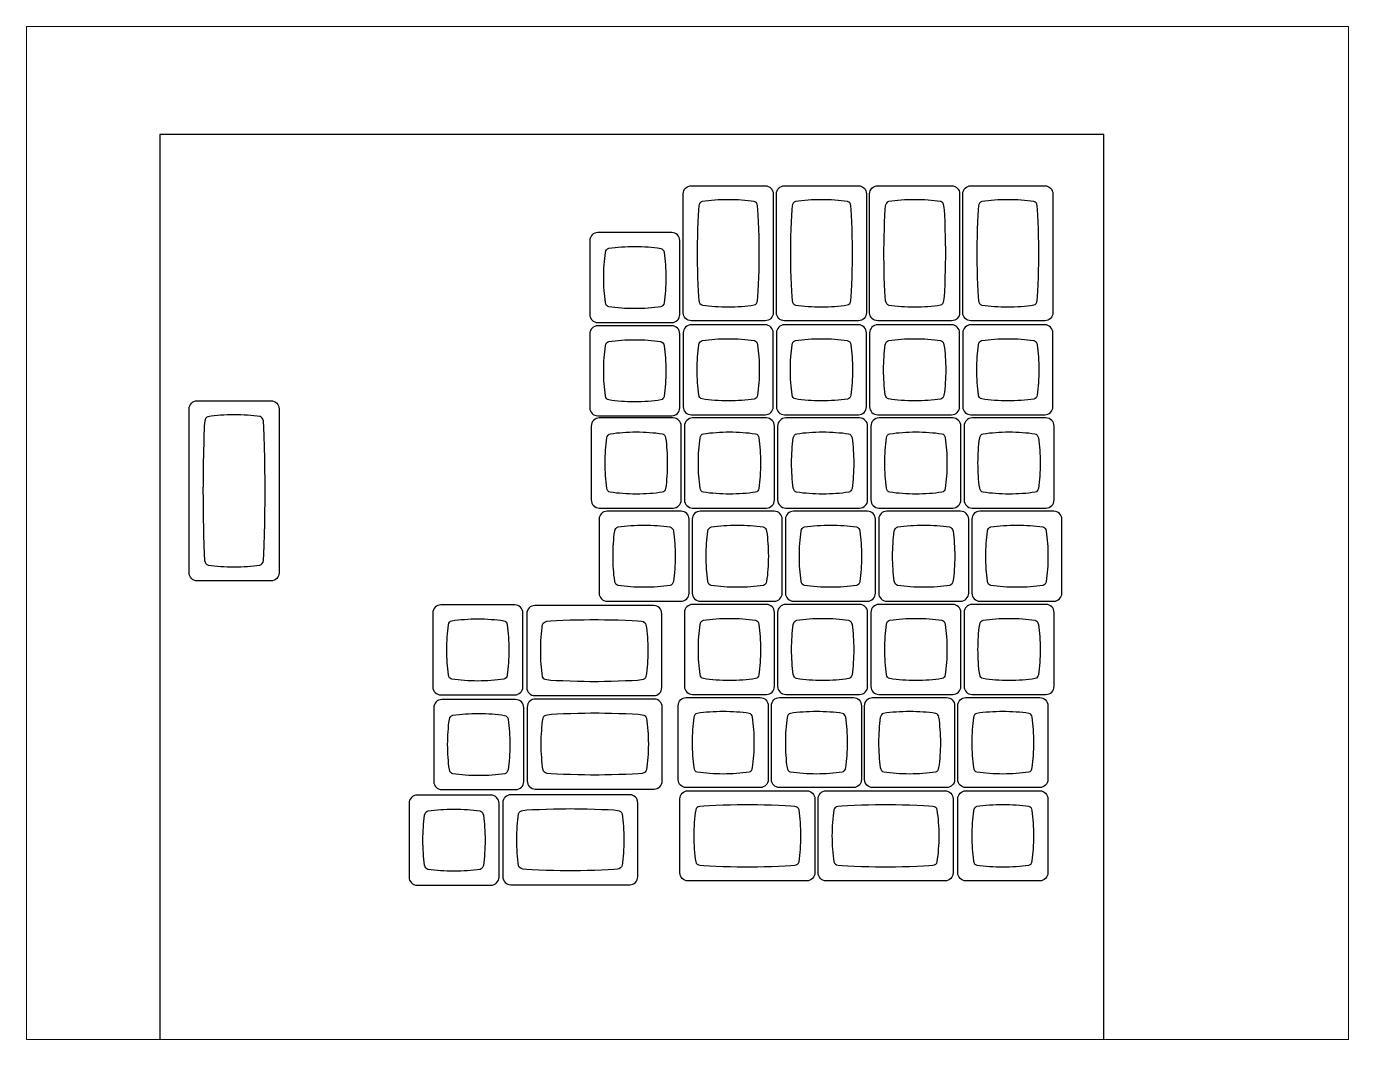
# Paper-space layout 'Layout1' of a CAD drawing. Header units: millimetres. Extents: x 0 to 270, y 0 to 207.
# The model-space entities are those that its viewports show. They can reach past a viewport. Long polylines and large blocks are cut down to what shows.
import ezdxf

# ---------------------------------------------------------------- set-up
doc = ezdxf.new("R2010")
doc.units = ezdxf.units.MM
doc.header["$MEASUREMENT"] = 0
for name, color, linetype in [('Bottom Specials', 5, 'Continuous'), ('Case', 7, 'Continuous'), ('Inside Modifiers', 5, 'Continuous'), ('Other Keys', 7, 'Continuous'), ('Outside Modifiers', 5, 'Continuous'), ('Velo Thumbs', 1, 'Continuous'), ('VeloKeys', 253, 'Continuous')]:
    doc.layers.add(name, color=color, linetype=linetype)

msp = doc.modelspace()

# ---------------------------------------------------------------- linework, layer by layer
at = {"layer": 'Bottom Specials'}
for points, knots in [([(78.67, 108.2), (78.67, 108.2), (93.78, 108.2), (93.78, 108.2), (93.78, 108.2), (94.68, 108.2), (95.42, 107.46), (95.42, 106.55), (95.42, 106.55), (95.42, 106.55), (95.42, 91.44), (95.42, 91.44), (95.42, 91.44), (95.42, 90.54), (94.68, 89.8), (93.78, 89.8), (93.78, 89.8), (93.78, 89.8), (78.67, 89.8), (78.67, 89.8), (78.67, 89.8), (77.76, 89.8), (77.02, 90.54), (77.02, 91.44), (77.02, 91.44), (77.02, 91.44), (77.02, 106.55), (77.02, 106.55), (77.02, 106.55), (77.02, 107.46), (77.76, 108.2), (78.67, 108.2)], [0, 0, 0, 0, 0.111111, 0.111111, 0.111111, 0.111111, 0.222222, 0.222222, 0.222222, 0.222222, 0.333333, 0.333333, 0.333333, 0.333333, 0.444444, 0.444444, 0.444444, 0.444444, 0.555556, 0.555556, 0.555556, 0.555556, 0.666667, 0.666667, 0.666667, 0.666667, 0.777778, 0.777778, 0.777778, 0.777778, 1, 1, 1, 1]), ([(21.72, 106.3), (21.72, 106.3), (36.83, 106.3), (36.83, 106.3), (36.83, 106.3), (37.73, 106.3), (38.47, 105.55), (38.47, 104.65), (38.47, 104.65), (38.47, 104.65), (38.47, 89.54), (38.47, 89.54), (38.47, 89.54), (38.47, 88.64), (37.73, 87.9), (36.83, 87.9), (36.83, 87.9), (36.83, 87.9), (21.72, 87.9), (21.72, 87.9), (21.72, 87.9), (20.81, 87.9), (20.07, 88.64), (20.07, 89.54), (20.07, 89.54), (20.07, 89.54), (20.07, 104.65), (20.07, 104.65), (20.07, 104.65), (20.07, 105.55), (20.81, 106.3), (21.72, 106.3)], [0, 0, 0, 0, 0.111111, 0.111111, 0.111111, 0.111111, 0.222222, 0.222222, 0.222222, 0.222222, 0.333333, 0.333333, 0.333333, 0.333333, 0.444444, 0.444444, 0.444444, 0.444444, 0.555556, 0.555556, 0.555556, 0.555556, 0.666667, 0.666667, 0.666667, 0.666667, 0.777778, 0.777778, 0.777778, 0.777778, 1, 1, 1, 1]), ([(40.77, 106.3), (40.77, 106.3), (55.88, 106.3), (55.88, 106.3), (55.88, 106.3), (56.78, 106.3), (57.52, 105.55), (57.52, 104.65), (57.52, 104.65), (57.52, 104.65), (57.52, 89.54), (57.52, 89.54), (57.52, 89.54), (57.52, 88.64), (56.78, 87.9), (55.88, 87.9), (55.88, 87.9), (55.88, 87.9), (40.77, 87.9), (40.77, 87.9), (40.77, 87.9), (39.86, 87.9), (39.12, 88.64), (39.12, 89.54), (39.12, 89.54), (39.12, 89.54), (39.12, 104.65), (39.12, 104.65), (39.12, 104.65), (39.12, 105.55), (39.86, 106.3), (40.77, 106.3)], [0, 0, 0, 0, 0.111111, 0.111111, 0.111111, 0.111111, 0.222222, 0.222222, 0.222222, 0.222222, 0.333333, 0.333333, 0.333333, 0.333333, 0.444444, 0.444444, 0.444444, 0.444444, 0.555556, 0.555556, 0.555556, 0.555556, 0.666667, 0.666667, 0.666667, 0.666667, 0.777778, 0.777778, 0.777778, 0.777778, 1, 1, 1, 1]), ([(59.62, 106.6), (59.62, 106.6), (74.73, 106.6), (74.73, 106.6), (74.73, 106.6), (75.63, 106.6), (76.37, 105.86), (76.37, 104.95), (76.37, 104.95), (76.37, 104.95), (76.37, 89.85), (76.37, 89.85), (76.37, 89.85), (76.37, 88.94), (75.63, 88.2), (74.73, 88.2), (74.73, 88.2), (74.73, 88.2), (59.62, 88.2), (59.62, 88.2), (59.62, 88.2), (58.71, 88.2), (57.97, 88.94), (57.97, 89.85), (57.97, 89.85), (57.97, 89.85), (57.97, 104.95), (57.97, 104.95), (57.97, 104.95), (57.97, 105.86), (58.71, 106.6), (59.62, 106.6)], [0, 0, 0, 0, 0.111111, 0.111111, 0.111111, 0.111111, 0.222222, 0.222222, 0.222222, 0.222222, 0.333333, 0.333333, 0.333333, 0.333333, 0.444444, 0.444444, 0.444444, 0.444444, 0.555556, 0.555556, 0.555556, 0.555556, 0.666667, 0.666667, 0.666667, 0.666667, 0.777778, 0.777778, 0.777778, 0.777778, 1, 1, 1, 1]), ([(29.27, 103.45), (27.48, 103.45), (25.76, 103.32), (24.16, 103.1), (24.16, 103.1), (24.16, 103.1), (24.16, 103.1), (24.16, 103.1), (24.16, 103.1), (23.67, 103.02), (23.38, 102.79), (23.3, 102.39), (23.3, 102.39), (23.06, 100.73), (22.92, 98.95), (22.92, 97.09), (22.92, 97.09), (22.92, 95.24), (23.05, 93.45), (23.29, 91.8), (23.29, 91.8), (23.38, 91.4), (23.67, 91.17), (24.16, 91.09), (24.16, 91.09), (25.76, 90.87), (27.48, 90.75), (29.27, 90.75), (29.27, 90.75), (31.06, 90.75), (32.78, 90.87), (34.39, 91.1), (34.39, 91.1), (34.39, 91.1), (34.39, 91.1), (34.39, 91.1), (34.39, 91.1), (34.86, 91.17), (35.15, 91.39), (35.24, 91.77), (35.24, 91.77), (35.49, 93.43), (35.62, 95.23), (35.62, 97.1), (35.62, 97.1), (35.62, 98.97), (35.49, 100.76), (35.24, 102.43), (35.24, 102.43), (35.15, 102.79), (34.88, 103.01), (34.44, 103.09), (34.44, 103.09), (32.83, 103.32), (31.09, 103.45), (29.27, 103.45)], [0, 0, 0, 0, 0.066667, 0.066667, 0.066667, 0.066667, 0.133333, 0.133333, 0.133333, 0.133333, 0.2, 0.2, 0.2, 0.2, 0.266667, 0.266667, 0.266667, 0.266667, 0.333333, 0.333333, 0.333333, 0.333333, 0.4, 0.4, 0.4, 0.4, 0.466667, 0.466667, 0.466667, 0.466667, 0.533333, 0.533333, 0.533333, 0.533333, 0.6, 0.6, 0.6, 0.6, 0.666667, 0.666667, 0.666667, 0.666667, 0.733333, 0.733333, 0.733333, 0.733333, 0.8, 0.8, 0.8, 0.8, 0.866667, 0.866667, 0.866667, 0.866667, 1, 1, 1, 1]), ([(48.32, 103.45), (46.53, 103.45), (44.81, 103.32), (43.21, 103.1), (43.21, 103.1), (43.21, 103.1), (43.21, 103.1), (43.21, 103.1), (43.21, 103.1), (42.72, 103.02), (42.43, 102.79), (42.35, 102.39), (42.35, 102.39), (42.11, 100.73), (41.97, 98.95), (41.97, 97.09), (41.97, 97.09), (41.97, 95.24), (42.1, 93.45), (42.34, 91.8), (42.34, 91.8), (42.43, 91.4), (42.72, 91.17), (43.21, 91.09), (43.21, 91.09), (44.81, 90.87), (46.53, 90.75), (48.32, 90.75), (48.32, 90.75), (50.11, 90.75), (51.83, 90.87), (53.44, 91.1), (53.44, 91.1), (53.44, 91.1), (53.44, 91.1), (53.44, 91.1), (53.44, 91.1), (53.91, 91.17), (54.2, 91.39), (54.29, 91.77), (54.29, 91.77), (54.54, 93.43), (54.67, 95.23), (54.67, 97.1), (54.67, 97.1), (54.67, 98.97), (54.54, 100.76), (54.29, 102.43), (54.29, 102.43), (54.2, 102.79), (53.93, 103.01), (53.49, 103.09), (53.49, 103.09), (51.88, 103.32), (50.14, 103.45), (48.32, 103.45)], [0, 0, 0, 0, 0.066667, 0.066667, 0.066667, 0.066667, 0.133333, 0.133333, 0.133333, 0.133333, 0.2, 0.2, 0.2, 0.2, 0.266667, 0.266667, 0.266667, 0.266667, 0.333333, 0.333333, 0.333333, 0.333333, 0.4, 0.4, 0.4, 0.4, 0.466667, 0.466667, 0.466667, 0.466667, 0.533333, 0.533333, 0.533333, 0.533333, 0.6, 0.6, 0.6, 0.6, 0.666667, 0.666667, 0.666667, 0.666667, 0.733333, 0.733333, 0.733333, 0.733333, 0.8, 0.8, 0.8, 0.8, 0.866667, 0.866667, 0.866667, 0.866667, 1, 1, 1, 1]), ([(67.18, 103.75), (65.38, 103.75), (63.66, 103.63), (62.06, 103.4), (62.06, 103.4), (62.06, 103.4), (62.06, 103.4), (62.06, 103.4), (62.06, 103.4), (61.58, 103.33), (61.29, 103.1), (61.2, 102.69), (61.2, 102.69), (60.96, 101.04), (60.82, 99.26), (60.82, 97.4), (60.82, 97.4), (60.82, 95.54), (60.96, 93.76), (61.2, 92.11), (61.2, 92.11), (61.28, 91.7), (61.57, 91.47), (62.06, 91.4), (62.06, 91.4), (63.66, 91.17), (65.38, 91.05), (67.17, 91.05), (67.17, 91.05), (68.96, 91.05), (70.68, 91.17), (72.29, 91.4), (72.29, 91.4), (72.29, 91.4), (72.29, 91.4), (72.29, 91.4), (72.29, 91.4), (72.76, 91.47), (73.05, 91.69), (73.14, 92.08), (73.14, 92.08), (73.39, 93.74), (73.52, 95.53), (73.52, 97.4), (73.52, 97.4), (73.52, 99.27), (73.39, 101.07), (73.15, 102.73), (73.15, 102.73), (73.05, 103.1), (72.78, 103.32), (72.35, 103.4), (72.35, 103.4), (70.73, 103.63), (68.99, 103.75), (67.18, 103.75)], [0, 0, 0, 0, 0.066667, 0.066667, 0.066667, 0.066667, 0.133333, 0.133333, 0.133333, 0.133333, 0.2, 0.2, 0.2, 0.2, 0.266667, 0.266667, 0.266667, 0.266667, 0.333333, 0.333333, 0.333333, 0.333333, 0.4, 0.4, 0.4, 0.4, 0.466667, 0.466667, 0.466667, 0.466667, 0.533333, 0.533333, 0.533333, 0.533333, 0.6, 0.6, 0.6, 0.6, 0.666667, 0.666667, 0.666667, 0.666667, 0.733333, 0.733333, 0.733333, 0.733333, 0.8, 0.8, 0.8, 0.8, 0.866667, 0.866667, 0.866667, 0.866667, 1, 1, 1, 1]), ([(86.22, 105.35), (84.43, 105.35), (82.71, 105.22), (81.11, 105), (81.11, 105), (81.11, 105), (81.11, 105), (81.11, 105), (81.11, 105), (80.63, 104.93), (80.34, 104.69), (80.25, 104.29), (80.25, 104.29), (80.01, 102.64), (79.87, 100.85), (79.87, 99), (79.87, 99), (79.87, 97.14), (80, 95.36), (80.25, 93.7), (80.25, 93.7), (80.33, 93.3), (80.62, 93.07), (81.11, 92.99), (81.11, 92.99), (82.71, 92.77), (84.43, 92.65), (86.22, 92.65), (86.22, 92.65), (88.01, 92.65), (89.73, 92.77), (91.34, 93), (91.34, 93), (91.34, 93), (91.34, 93), (91.34, 93), (91.34, 93), (91.81, 93.07), (92.1, 93.29), (92.19, 93.67), (92.19, 93.67), (92.44, 95.34), (92.57, 97.13), (92.57, 99), (92.57, 99), (92.57, 100.87), (92.44, 102.67), (92.19, 104.33), (92.19, 104.33), (92.1, 104.7), (91.83, 104.91), (91.4, 104.99), (91.4, 104.99), (89.78, 105.22), (88.04, 105.35), (86.22, 105.35)], [0, 0, 0, 0, 0.066667, 0.066667, 0.066667, 0.066667, 0.133333, 0.133333, 0.133333, 0.133333, 0.2, 0.2, 0.2, 0.2, 0.266667, 0.266667, 0.266667, 0.266667, 0.333333, 0.333333, 0.333333, 0.333333, 0.4, 0.4, 0.4, 0.4, 0.466667, 0.466667, 0.466667, 0.466667, 0.533333, 0.533333, 0.533333, 0.533333, 0.6, 0.6, 0.6, 0.6, 0.666667, 0.666667, 0.666667, 0.666667, 0.733333, 0.733333, 0.733333, 0.733333, 0.8, 0.8, 0.8, 0.8, 0.866667, 0.866667, 0.866667, 0.866667, 1, 1, 1, 1])]:
    msp.add_open_spline(points, degree=3, knots=knots, dxfattribs=at)
at = {"layer": 'Case'}
msp.add_lwpolyline([(0, 0), (436.5, 0), (436.5, 192.96), (0, 192.96)], close=True, dxfattribs=at)
at = {"layer": 'Inside Modifiers'}
for points, knots in [([(135.82, 163.13), (135.82, 163.13), (150.93, 163.13), (150.93, 163.13), (150.93, 163.13), (151.83, 163.13), (152.57, 163.87), (152.57, 164.77), (152.57, 164.77), (152.57, 164.77), (152.57, 179.88), (152.57, 179.88), (152.57, 179.88), (152.57, 180.79), (151.83, 181.53), (150.93, 181.53), (150.93, 181.53), (150.93, 181.53), (135.82, 181.53), (135.82, 181.53), (135.82, 181.53), (134.91, 181.53), (134.17, 180.79), (134.17, 179.88), (134.17, 179.88), (134.17, 179.88), (134.17, 164.77), (134.17, 164.77), (134.17, 164.77), (134.17, 163.87), (134.91, 163.13), (135.82, 163.13)], [0, 0, 0, 0, 0.111111, 0.111111, 0.111111, 0.111111, 0.222222, 0.222222, 0.222222, 0.222222, 0.333333, 0.333333, 0.333333, 0.333333, 0.444444, 0.444444, 0.444444, 0.444444, 0.555556, 0.555556, 0.555556, 0.555556, 0.666667, 0.666667, 0.666667, 0.666667, 0.777778, 0.777778, 0.777778, 0.777778, 1, 1, 1, 1]), ([(143.37, 178.68), (145.16, 178.68), (146.88, 178.55), (148.49, 178.33), (148.49, 178.33), (148.49, 178.33), (148.49, 178.33), (148.49, 178.33), (148.49, 178.33), (148.97, 178.26), (149.26, 178.02), (149.35, 177.62), (149.35, 177.62), (149.59, 175.97), (149.72, 174.18), (149.72, 172.33), (149.72, 172.33), (149.73, 170.47), (149.59, 168.69), (149.35, 167.03), (149.35, 167.03), (149.27, 166.63), (148.98, 166.4), (148.49, 166.32), (148.49, 166.32), (146.89, 166.1), (145.17, 165.98), (143.38, 165.98), (143.38, 165.98), (141.58, 165.98), (139.86, 166.1), (138.26, 166.33), (138.26, 166.33), (138.26, 166.33), (138.26, 166.33), (138.26, 166.33), (138.26, 166.33), (137.79, 166.4), (137.5, 166.62), (137.4, 167), (137.4, 167), (137.16, 168.67), (137.03, 170.46), (137.02, 172.33), (137.02, 172.33), (137.02, 174.2), (137.16, 175.99), (137.4, 177.66), (137.4, 177.66), (137.5, 178.03), (137.76, 178.24), (138.2, 178.32), (138.2, 178.32), (139.82, 178.55), (141.56, 178.68), (143.37, 178.68)], [0, 0, 0, 0, 0.066667, 0.066667, 0.066667, 0.066667, 0.133333, 0.133333, 0.133333, 0.133333, 0.2, 0.2, 0.2, 0.2, 0.266667, 0.266667, 0.266667, 0.266667, 0.333333, 0.333333, 0.333333, 0.333333, 0.4, 0.4, 0.4, 0.4, 0.466667, 0.466667, 0.466667, 0.466667, 0.533333, 0.533333, 0.533333, 0.533333, 0.6, 0.6, 0.6, 0.6, 0.666667, 0.666667, 0.666667, 0.666667, 0.733333, 0.733333, 0.733333, 0.733333, 0.8, 0.8, 0.8, 0.8, 0.866667, 0.866667, 0.866667, 0.866667, 1, 1, 1, 1]), ([(152.57, 136.2), (152.57, 136.2), (152.57, 160.51), (152.57, 160.51), (152.57, 160.51), (152.57, 161.41), (151.83, 162.16), (150.93, 162.16), (150.93, 162.16), (150.93, 162.16), (135.82, 162.16), (135.82, 162.16), (135.82, 162.16), (134.91, 162.16), (134.17, 161.41), (134.17, 160.51), (134.17, 160.51), (134.17, 160.51), (134.17, 136.2), (134.17, 136.2), (134.17, 136.2), (134.17, 135.3), (134.91, 134.56), (135.82, 134.56), (135.82, 134.56), (135.82, 134.56), (150.93, 134.56), (150.93, 134.56), (150.93, 134.56), (151.83, 134.56), (152.57, 135.3), (152.57, 136.2)], [0, 0, 0, 0, 0.111111, 0.111111, 0.111111, 0.111111, 0.222222, 0.222222, 0.222222, 0.222222, 0.333333, 0.333333, 0.333333, 0.333333, 0.444444, 0.444444, 0.444444, 0.444444, 0.555556, 0.555556, 0.555556, 0.555556, 0.666667, 0.666667, 0.666667, 0.666667, 0.777778, 0.777778, 0.777778, 0.777778, 1, 1, 1, 1]), ([(137.02, 148.36), (137.02, 150.21), (137.15, 156.38), (137.37, 158.03), (137.37, 158.03), (137.37, 158.03), (137.37, 158.03), (137.37, 158.03), (137.37, 158.03), (137.44, 158.53), (137.68, 158.83), (138.08, 158.92), (138.08, 158.92), (139.73, 159.17), (141.52, 159.31), (143.37, 159.31), (143.37, 159.31), (145.23, 159.31), (147.01, 159.17), (148.67, 158.92), (148.67, 158.92), (149.07, 158.83), (149.3, 158.53), (149.38, 158.03), (149.38, 158.03), (149.6, 156.38), (149.72, 150.21), (149.72, 148.36), (149.72, 148.36), (149.72, 146.51), (149.6, 140.33), (149.37, 138.68), (149.37, 138.68), (149.37, 138.68), (149.37, 138.68), (149.37, 138.68), (149.37, 138.68), (149.3, 138.19), (149.08, 137.9), (148.7, 137.8), (148.7, 137.8), (147.04, 137.54), (145.24, 137.41), (143.37, 137.41), (143.37, 137.41), (141.5, 137.41), (139.71, 137.54), (138.04, 137.8), (138.04, 137.8), (137.68, 137.89), (137.46, 138.17), (137.38, 138.62), (137.38, 138.62), (137.15, 140.29), (137.02, 146.5), (137.02, 148.36)], [0, 0, 0, 0, 0.066667, 0.066667, 0.066667, 0.066667, 0.133333, 0.133333, 0.133333, 0.133333, 0.2, 0.2, 0.2, 0.2, 0.266667, 0.266667, 0.266667, 0.266667, 0.333333, 0.333333, 0.333333, 0.333333, 0.4, 0.4, 0.4, 0.4, 0.466667, 0.466667, 0.466667, 0.466667, 0.533333, 0.533333, 0.533333, 0.533333, 0.6, 0.6, 0.6, 0.6, 0.666667, 0.666667, 0.666667, 0.666667, 0.733333, 0.733333, 0.733333, 0.733333, 0.8, 0.8, 0.8, 0.8, 0.866667, 0.866667, 0.866667, 0.866667, 1, 1, 1, 1]), ([(152.57, 107.95), (152.57, 107.95), (152.57, 132.26), (152.57, 132.26), (152.57, 132.26), (152.57, 133.16), (151.83, 133.91), (150.93, 133.91), (150.93, 133.91), (150.93, 133.91), (135.82, 133.91), (135.82, 133.91), (135.82, 133.91), (134.91, 133.91), (134.17, 133.16), (134.17, 132.26), (134.17, 132.26), (134.17, 132.26), (134.17, 107.95), (134.17, 107.95), (134.17, 107.95), (134.17, 107.05), (134.91, 106.31), (135.82, 106.31), (135.82, 106.31), (135.82, 106.31), (150.93, 106.31), (150.93, 106.31), (150.93, 106.31), (151.83, 106.31), (152.57, 107.05), (152.57, 107.95)], [0, 0, 0, 0, 0.111111, 0.111111, 0.111111, 0.111111, 0.222222, 0.222222, 0.222222, 0.222222, 0.333333, 0.333333, 0.333333, 0.333333, 0.444444, 0.444444, 0.444444, 0.444444, 0.555556, 0.555556, 0.555556, 0.555556, 0.666667, 0.666667, 0.666667, 0.666667, 0.777778, 0.777778, 0.777778, 0.777778, 1, 1, 1, 1]), ([(137.02, 120.11), (137.02, 121.96), (137.15, 128.13), (137.37, 129.78), (137.37, 129.78), (137.37, 129.78), (137.37, 129.78), (137.37, 129.78), (137.37, 129.78), (137.44, 130.28), (137.68, 130.58), (138.08, 130.67), (138.08, 130.67), (139.73, 130.92), (141.52, 131.06), (143.37, 131.06), (143.37, 131.06), (145.23, 131.06), (147.01, 130.92), (148.67, 130.67), (148.67, 130.67), (149.07, 130.58), (149.3, 130.28), (149.38, 129.78), (149.38, 129.78), (149.6, 128.13), (149.72, 121.96), (149.72, 120.11), (149.72, 120.11), (149.72, 118.26), (149.6, 112.08), (149.37, 110.43), (149.37, 110.43), (149.37, 110.43), (149.37, 110.43), (149.37, 110.43), (149.37, 110.43), (149.3, 109.94), (149.08, 109.65), (148.7, 109.55), (148.7, 109.55), (147.04, 109.29), (145.24, 109.16), (143.37, 109.16), (143.37, 109.16), (141.5, 109.16), (139.71, 109.29), (138.04, 109.55), (138.04, 109.55), (137.68, 109.64), (137.46, 109.92), (137.38, 110.37), (137.38, 110.37), (137.15, 112.04), (137.02, 118.25), (137.02, 120.11)], [0, 0, 0, 0, 0.066667, 0.066667, 0.066667, 0.066667, 0.133333, 0.133333, 0.133333, 0.133333, 0.2, 0.2, 0.2, 0.2, 0.266667, 0.266667, 0.266667, 0.266667, 0.333333, 0.333333, 0.333333, 0.333333, 0.4, 0.4, 0.4, 0.4, 0.466667, 0.466667, 0.466667, 0.466667, 0.533333, 0.533333, 0.533333, 0.533333, 0.6, 0.6, 0.6, 0.6, 0.666667, 0.666667, 0.666667, 0.666667, 0.733333, 0.733333, 0.733333, 0.733333, 0.8, 0.8, 0.8, 0.8, 0.866667, 0.866667, 0.866667, 0.866667, 1, 1, 1, 1])]:
    msp.add_open_spline(points, degree=3, knots=knots, dxfattribs=at)
at = {"layer": 'Other Keys'}
for points, knots in [([(78.67, 184.4), (78.67, 184.4), (93.78, 184.4), (93.78, 184.4), (93.78, 184.4), (94.68, 184.4), (95.42, 183.66), (95.42, 182.75), (95.42, 182.75), (95.42, 182.75), (95.42, 167.64), (95.42, 167.64), (95.42, 167.64), (95.42, 166.74), (94.68, 166), (93.78, 166), (93.78, 166), (93.78, 166), (78.67, 166), (78.67, 166), (78.67, 166), (77.76, 166), (77.02, 166.74), (77.02, 167.64), (77.02, 167.64), (77.02, 167.64), (77.02, 182.75), (77.02, 182.75), (77.02, 182.75), (77.02, 183.66), (77.76, 184.4), (78.67, 184.4)], [0, 0, 0, 0, 0.111111, 0.111111, 0.111111, 0.111111, 0.222222, 0.222222, 0.222222, 0.222222, 0.333333, 0.333333, 0.333333, 0.333333, 0.444444, 0.444444, 0.444444, 0.444444, 0.555556, 0.555556, 0.555556, 0.555556, 0.666667, 0.666667, 0.666667, 0.666667, 0.777778, 0.777778, 0.777778, 0.777778, 1, 1, 1, 1]), ([(40.57, 182.55), (40.57, 182.55), (55.68, 182.55), (55.68, 182.55), (55.68, 182.55), (56.58, 182.55), (57.32, 181.81), (57.32, 180.91), (57.32, 180.91), (57.32, 180.91), (57.32, 165.8), (57.32, 165.8), (57.32, 165.8), (57.32, 164.89), (56.58, 164.15), (55.68, 164.15), (55.68, 164.15), (55.68, 164.15), (40.57, 164.15), (40.57, 164.15), (40.57, 164.15), (39.66, 164.15), (38.92, 164.89), (38.92, 165.8), (38.92, 165.8), (38.92, 165.8), (38.92, 180.91), (38.92, 180.91), (38.92, 180.91), (38.92, 181.81), (39.66, 182.55), (40.57, 182.55)], [0, 0, 0, 0, 0.111111, 0.111111, 0.111111, 0.111111, 0.222222, 0.222222, 0.222222, 0.222222, 0.333333, 0.333333, 0.333333, 0.333333, 0.444444, 0.444444, 0.444444, 0.444444, 0.555556, 0.555556, 0.555556, 0.555556, 0.666667, 0.666667, 0.666667, 0.666667, 0.777778, 0.777778, 0.777778, 0.777778, 1, 1, 1, 1]), ([(59.62, 182.8), (59.62, 182.8), (74.73, 182.8), (74.73, 182.8), (74.73, 182.8), (75.63, 182.8), (76.37, 182.06), (76.37, 181.15), (76.37, 181.15), (76.37, 181.15), (76.37, 166.05), (76.37, 166.05), (76.37, 166.05), (76.37, 165.14), (75.63, 164.4), (74.73, 164.4), (74.73, 164.4), (74.73, 164.4), (59.62, 164.4), (59.62, 164.4), (59.62, 164.4), (58.71, 164.4), (57.97, 165.14), (57.97, 166.05), (57.97, 166.05), (57.97, 166.05), (57.97, 181.15), (57.97, 181.15), (57.97, 181.15), (57.97, 182.06), (58.71, 182.8), (59.62, 182.8)], [0, 0, 0, 0, 0.111111, 0.111111, 0.111111, 0.111111, 0.222222, 0.222222, 0.222222, 0.222222, 0.333333, 0.333333, 0.333333, 0.333333, 0.444444, 0.444444, 0.444444, 0.444444, 0.555556, 0.555556, 0.555556, 0.555556, 0.666667, 0.666667, 0.666667, 0.666667, 0.777778, 0.777778, 0.777778, 0.777778, 1, 1, 1, 1]), ([(86.22, 181.55), (84.43, 181.55), (82.71, 181.42), (81.11, 181.2), (81.11, 181.2), (81.11, 181.2), (81.11, 181.2), (81.11, 181.2), (81.11, 181.2), (80.63, 181.13), (80.34, 180.89), (80.25, 180.49), (80.25, 180.49), (80.01, 178.84), (79.87, 177.05), (79.87, 175.2), (79.87, 175.2), (79.87, 173.34), (80, 171.56), (80.25, 169.9), (80.25, 169.9), (80.33, 169.5), (80.62, 169.27), (81.11, 169.19), (81.11, 169.19), (82.71, 168.97), (84.43, 168.85), (86.22, 168.85), (86.22, 168.85), (88.01, 168.85), (89.73, 168.97), (91.34, 169.2), (91.34, 169.2), (91.34, 169.2), (91.34, 169.2), (91.34, 169.2), (91.34, 169.2), (91.81, 169.27), (92.1, 169.49), (92.19, 169.87), (92.19, 169.87), (92.44, 171.54), (92.57, 173.33), (92.57, 175.2), (92.57, 175.2), (92.57, 177.07), (92.44, 178.87), (92.19, 180.53), (92.19, 180.53), (92.1, 180.9), (91.83, 181.11), (91.4, 181.19), (91.4, 181.19), (89.78, 181.42), (88.04, 181.55), (86.22, 181.55)], [0, 0, 0, 0, 0.066667, 0.066667, 0.066667, 0.066667, 0.133333, 0.133333, 0.133333, 0.133333, 0.2, 0.2, 0.2, 0.2, 0.266667, 0.266667, 0.266667, 0.266667, 0.333333, 0.333333, 0.333333, 0.333333, 0.4, 0.4, 0.4, 0.4, 0.466667, 0.466667, 0.466667, 0.466667, 0.533333, 0.533333, 0.533333, 0.533333, 0.6, 0.6, 0.6, 0.6, 0.666667, 0.666667, 0.666667, 0.666667, 0.733333, 0.733333, 0.733333, 0.733333, 0.8, 0.8, 0.8, 0.8, 0.866667, 0.866667, 0.866667, 0.866667, 1, 1, 1, 1]), ([(97.72, 182.8), (97.72, 182.8), (112.83, 182.8), (112.83, 182.8), (112.83, 182.8), (113.73, 182.8), (114.47, 182.06), (114.47, 181.15), (114.47, 181.15), (114.47, 181.15), (114.47, 166.05), (114.47, 166.05), (114.47, 166.05), (114.47, 165.14), (113.73, 164.4), (112.83, 164.4), (112.83, 164.4), (112.83, 164.4), (97.72, 164.4), (97.72, 164.4), (97.72, 164.4), (96.81, 164.4), (96.07, 165.14), (96.07, 166.05), (96.07, 166.05), (96.07, 166.05), (96.07, 181.15), (96.07, 181.15), (96.07, 181.15), (96.07, 182.06), (96.81, 182.8), (97.72, 182.8)], [0, 0, 0, 0, 0.111111, 0.111111, 0.111111, 0.111111, 0.222222, 0.222222, 0.222222, 0.222222, 0.333333, 0.333333, 0.333333, 0.333333, 0.444444, 0.444444, 0.444444, 0.444444, 0.555556, 0.555556, 0.555556, 0.555556, 0.666667, 0.666667, 0.666667, 0.666667, 0.777778, 0.777778, 0.777778, 0.777778, 1, 1, 1, 1]), ([(116.77, 163.13), (116.77, 163.13), (131.88, 163.13), (131.88, 163.13), (131.88, 163.13), (132.78, 163.13), (133.52, 163.87), (133.52, 164.77), (133.52, 164.77), (133.52, 164.77), (133.52, 179.88), (133.52, 179.88), (133.52, 179.88), (133.52, 180.79), (132.78, 181.53), (131.88, 181.53), (131.88, 181.53), (131.88, 181.53), (116.77, 181.53), (116.77, 181.53), (116.77, 181.53), (115.86, 181.53), (115.12, 180.79), (115.12, 179.88), (115.12, 179.88), (115.12, 179.88), (115.12, 164.77), (115.12, 164.77), (115.12, 164.77), (115.12, 163.87), (115.86, 163.13), (116.77, 163.13)], [0, 0, 0, 0, 0.111111, 0.111111, 0.111111, 0.111111, 0.222222, 0.222222, 0.222222, 0.222222, 0.333333, 0.333333, 0.333333, 0.333333, 0.444444, 0.444444, 0.444444, 0.444444, 0.555556, 0.555556, 0.555556, 0.555556, 0.666667, 0.666667, 0.666667, 0.666667, 0.777778, 0.777778, 0.777778, 0.777778, 1, 1, 1, 1]), ([(48.13, 179.7), (46.33, 179.7), (44.61, 179.58), (43.01, 179.35), (43.01, 179.35), (43.01, 179.35), (43.01, 179.35), (43.01, 179.35), (43.01, 179.35), (42.53, 179.28), (42.24, 179.05), (42.15, 178.64), (42.15, 178.64), (41.91, 176.99), (41.77, 175.21), (41.77, 173.35), (41.77, 173.35), (41.77, 171.49), (41.91, 169.71), (42.15, 168.06), (42.15, 168.06), (42.23, 167.66), (42.52, 167.42), (43.01, 167.35), (43.01, 167.35), (44.61, 167.13), (46.33, 167), (48.12, 167), (48.12, 167), (49.91, 167), (51.63, 167.13), (53.24, 167.35), (53.24, 167.35), (53.24, 167.35), (53.24, 167.35), (53.24, 167.35), (53.24, 167.35), (53.71, 167.42), (54, 167.65), (54.09, 168.03), (54.09, 168.03), (54.34, 169.69), (54.47, 171.48), (54.47, 173.35), (54.47, 173.35), (54.47, 175.23), (54.34, 177.02), (54.1, 178.68), (54.1, 178.68), (54, 179.05), (53.73, 179.27), (53.3, 179.35), (53.3, 179.35), (51.68, 179.58), (49.94, 179.7), (48.13, 179.7)], [0, 0, 0, 0, 0.066667, 0.066667, 0.066667, 0.066667, 0.133333, 0.133333, 0.133333, 0.133333, 0.2, 0.2, 0.2, 0.2, 0.266667, 0.266667, 0.266667, 0.266667, 0.333333, 0.333333, 0.333333, 0.333333, 0.4, 0.4, 0.4, 0.4, 0.466667, 0.466667, 0.466667, 0.466667, 0.533333, 0.533333, 0.533333, 0.533333, 0.6, 0.6, 0.6, 0.6, 0.666667, 0.666667, 0.666667, 0.666667, 0.733333, 0.733333, 0.733333, 0.733333, 0.8, 0.8, 0.8, 0.8, 0.866667, 0.866667, 0.866667, 0.866667, 1, 1, 1, 1]), ([(67.18, 179.95), (65.38, 179.95), (63.66, 179.83), (62.06, 179.6), (62.06, 179.6), (62.06, 179.6), (62.06, 179.6), (62.06, 179.6), (62.06, 179.6), (61.58, 179.53), (61.29, 179.3), (61.2, 178.89), (61.2, 178.89), (60.96, 177.24), (60.82, 175.46), (60.82, 173.6), (60.82, 173.6), (60.82, 171.74), (60.96, 169.96), (61.2, 168.31), (61.2, 168.31), (61.28, 167.9), (61.57, 167.67), (62.06, 167.6), (62.06, 167.6), (63.66, 167.37), (65.38, 167.25), (67.17, 167.25), (67.17, 167.25), (68.96, 167.25), (70.68, 167.37), (72.29, 167.6), (72.29, 167.6), (72.29, 167.6), (72.29, 167.6), (72.29, 167.6), (72.29, 167.6), (72.76, 167.67), (73.05, 167.89), (73.14, 168.28), (73.14, 168.28), (73.39, 169.94), (73.52, 171.73), (73.52, 173.6), (73.52, 173.6), (73.52, 175.47), (73.39, 177.27), (73.15, 178.93), (73.15, 178.93), (73.05, 179.3), (72.78, 179.52), (72.35, 179.6), (72.35, 179.6), (70.73, 179.83), (68.99, 179.95), (67.18, 179.95)], [0, 0, 0, 0, 0.066667, 0.066667, 0.066667, 0.066667, 0.133333, 0.133333, 0.133333, 0.133333, 0.2, 0.2, 0.2, 0.2, 0.266667, 0.266667, 0.266667, 0.266667, 0.333333, 0.333333, 0.333333, 0.333333, 0.4, 0.4, 0.4, 0.4, 0.466667, 0.466667, 0.466667, 0.466667, 0.533333, 0.533333, 0.533333, 0.533333, 0.6, 0.6, 0.6, 0.6, 0.666667, 0.666667, 0.666667, 0.666667, 0.733333, 0.733333, 0.733333, 0.733333, 0.8, 0.8, 0.8, 0.8, 0.866667, 0.866667, 0.866667, 0.866667, 1, 1, 1, 1]), ([(105.27, 179.95), (103.48, 179.95), (101.76, 179.83), (100.16, 179.6), (100.16, 179.6), (100.16, 179.6), (100.16, 179.6), (100.16, 179.6), (100.16, 179.6), (99.68, 179.53), (99.39, 179.3), (99.3, 178.89), (99.3, 178.89), (99.06, 177.24), (98.92, 175.46), (98.92, 173.6), (98.92, 173.6), (98.92, 171.74), (99.05, 169.96), (99.3, 168.31), (99.3, 168.31), (99.38, 167.9), (99.67, 167.67), (100.16, 167.6), (100.16, 167.6), (101.76, 167.37), (103.48, 167.25), (105.27, 167.25), (105.27, 167.25), (107.06, 167.25), (108.78, 167.37), (110.39, 167.6), (110.39, 167.6), (110.39, 167.6), (110.39, 167.6), (110.39, 167.6), (110.39, 167.6), (110.86, 167.67), (111.15, 167.89), (111.24, 168.28), (111.24, 168.28), (111.49, 169.94), (111.62, 171.73), (111.62, 173.6), (111.62, 173.6), (111.62, 175.47), (111.49, 177.27), (111.24, 178.93), (111.24, 178.93), (111.15, 179.3), (110.88, 179.52), (110.45, 179.6), (110.45, 179.6), (108.83, 179.83), (107.09, 179.95), (105.27, 179.95)], [0, 0, 0, 0, 0.066667, 0.066667, 0.066667, 0.066667, 0.133333, 0.133333, 0.133333, 0.133333, 0.2, 0.2, 0.2, 0.2, 0.266667, 0.266667, 0.266667, 0.266667, 0.333333, 0.333333, 0.333333, 0.333333, 0.4, 0.4, 0.4, 0.4, 0.466667, 0.466667, 0.466667, 0.466667, 0.533333, 0.533333, 0.533333, 0.533333, 0.6, 0.6, 0.6, 0.6, 0.666667, 0.666667, 0.666667, 0.666667, 0.733333, 0.733333, 0.733333, 0.733333, 0.8, 0.8, 0.8, 0.8, 0.866667, 0.866667, 0.866667, 0.866667, 1, 1, 1, 1]), ([(124.32, 178.68), (126.11, 178.68), (127.83, 178.55), (129.44, 178.33), (129.44, 178.33), (129.44, 178.33), (129.44, 178.33), (129.44, 178.33), (129.44, 178.33), (129.92, 178.26), (130.21, 178.02), (130.3, 177.62), (130.3, 177.62), (130.54, 175.97), (130.67, 174.18), (130.67, 172.33), (130.67, 172.33), (130.68, 170.47), (130.54, 168.69), (130.3, 167.03), (130.3, 167.03), (130.22, 166.63), (129.93, 166.4), (129.44, 166.32), (129.44, 166.32), (127.84, 166.1), (126.12, 165.98), (124.33, 165.98), (124.33, 165.98), (122.53, 165.98), (120.81, 166.1), (119.21, 166.33), (119.21, 166.33), (119.21, 166.33), (119.21, 166.33), (119.21, 166.33), (119.21, 166.33), (118.74, 166.4), (118.45, 166.62), (118.35, 167), (118.35, 167), (118.11, 168.67), (117.98, 170.46), (117.97, 172.33), (117.97, 172.33), (117.97, 174.2), (118.11, 175.99), (118.35, 177.66), (118.35, 177.66), (118.45, 178.03), (118.71, 178.24), (119.15, 178.32), (119.15, 178.32), (120.77, 178.55), (122.51, 178.68), (124.32, 178.68)], [0, 0, 0, 0, 0.066667, 0.066667, 0.066667, 0.066667, 0.133333, 0.133333, 0.133333, 0.133333, 0.2, 0.2, 0.2, 0.2, 0.266667, 0.266667, 0.266667, 0.266667, 0.333333, 0.333333, 0.333333, 0.333333, 0.4, 0.4, 0.4, 0.4, 0.466667, 0.466667, 0.466667, 0.466667, 0.533333, 0.533333, 0.533333, 0.533333, 0.6, 0.6, 0.6, 0.6, 0.666667, 0.666667, 0.666667, 0.666667, 0.733333, 0.733333, 0.733333, 0.733333, 0.8, 0.8, 0.8, 0.8, 0.866667, 0.866667, 0.866667, 0.866667, 1, 1, 1, 1]), ([(40.57, 163.5), (40.57, 163.5), (55.68, 163.5), (55.68, 163.5), (55.68, 163.5), (56.58, 163.5), (57.32, 162.76), (57.32, 161.86), (57.32, 161.86), (57.32, 161.86), (57.32, 146.75), (57.32, 146.75), (57.32, 146.75), (57.32, 145.84), (56.58, 145.1), (55.68, 145.1), (55.68, 145.1), (55.68, 145.1), (40.57, 145.1), (40.57, 145.1), (40.57, 145.1), (39.66, 145.1), (38.92, 145.84), (38.92, 146.75), (38.92, 146.75), (38.92, 146.75), (38.92, 161.86), (38.92, 161.86), (38.92, 161.86), (38.92, 162.76), (39.66, 163.5), (40.57, 163.5)], [0, 0, 0, 0, 0.111111, 0.111111, 0.111111, 0.111111, 0.222222, 0.222222, 0.222222, 0.222222, 0.333333, 0.333333, 0.333333, 0.333333, 0.444444, 0.444444, 0.444444, 0.444444, 0.555556, 0.555556, 0.555556, 0.555556, 0.666667, 0.666667, 0.666667, 0.666667, 0.777778, 0.777778, 0.777778, 0.777778, 1, 1, 1, 1]), ([(48.13, 160.65), (46.33, 160.65), (44.61, 160.53), (43.01, 160.3), (43.01, 160.3), (43.01, 160.3), (43.01, 160.3), (43.01, 160.3), (43.01, 160.3), (42.53, 160.23), (42.24, 160), (42.15, 159.59), (42.15, 159.59), (41.91, 157.94), (41.77, 156.16), (41.77, 154.3), (41.77, 154.3), (41.77, 152.44), (41.91, 150.66), (42.15, 149.01), (42.15, 149.01), (42.23, 148.61), (42.52, 148.37), (43.01, 148.3), (43.01, 148.3), (44.61, 148.08), (46.33, 147.95), (48.12, 147.95), (48.12, 147.95), (49.91, 147.95), (51.63, 148.08), (53.24, 148.3), (53.24, 148.3), (53.24, 148.3), (53.24, 148.3), (53.24, 148.3), (53.24, 148.3), (53.71, 148.37), (54, 148.6), (54.09, 148.98), (54.09, 148.98), (54.34, 150.64), (54.47, 152.43), (54.47, 154.3), (54.47, 154.3), (54.47, 156.18), (54.34, 157.97), (54.1, 159.63), (54.1, 159.63), (54, 160), (53.73, 160.22), (53.3, 160.3), (53.3, 160.3), (51.68, 160.53), (49.94, 160.65), (48.13, 160.65)], [0, 0, 0, 0, 0.066667, 0.066667, 0.066667, 0.066667, 0.133333, 0.133333, 0.133333, 0.133333, 0.2, 0.2, 0.2, 0.2, 0.266667, 0.266667, 0.266667, 0.266667, 0.333333, 0.333333, 0.333333, 0.333333, 0.4, 0.4, 0.4, 0.4, 0.466667, 0.466667, 0.466667, 0.466667, 0.533333, 0.533333, 0.533333, 0.533333, 0.6, 0.6, 0.6, 0.6, 0.666667, 0.666667, 0.666667, 0.666667, 0.733333, 0.733333, 0.733333, 0.733333, 0.8, 0.8, 0.8, 0.8, 0.866667, 0.866667, 0.866667, 0.866667, 1, 1, 1, 1])]:
    msp.add_open_spline(points, degree=3, knots=knots, dxfattribs=at)
at = {"layer": 'Outside Modifiers'}
for points, knots in [([(12.16, 164.15), (12.16, 164.15), (36.46, 164.15), (36.46, 164.15), (36.46, 164.15), (37.37, 164.15), (38.11, 164.89), (38.11, 165.8), (38.11, 165.8), (38.11, 165.8), (38.11, 180.91), (38.11, 180.91), (38.11, 180.91), (38.11, 181.81), (37.37, 182.55), (36.46, 182.55), (36.46, 182.55), (36.46, 182.55), (12.16, 182.55), (12.16, 182.55), (12.16, 182.55), (11.25, 182.55), (10.51, 181.81), (10.51, 180.91), (10.51, 180.91), (10.51, 180.91), (10.51, 165.8), (10.51, 165.8), (10.51, 165.8), (10.51, 164.89), (11.25, 164.15), (12.16, 164.15)], [0, 0, 0, 0, 0.111111, 0.111111, 0.111111, 0.111111, 0.222222, 0.222222, 0.222222, 0.222222, 0.333333, 0.333333, 0.333333, 0.333333, 0.444444, 0.444444, 0.444444, 0.444444, 0.555556, 0.555556, 0.555556, 0.555556, 0.666667, 0.666667, 0.666667, 0.666667, 0.777778, 0.777778, 0.777778, 0.777778, 1, 1, 1, 1]), ([(24.31, 179.7), (26.17, 179.7), (32.33, 179.58), (33.98, 179.35), (33.98, 179.35), (33.98, 179.35), (33.98, 179.35), (33.98, 179.35), (33.98, 179.35), (34.49, 179.28), (34.78, 179.05), (34.87, 178.64), (34.87, 178.64), (35.12, 176.99), (35.26, 175.21), (35.26, 173.35), (35.26, 173.35), (35.26, 171.49), (35.13, 169.71), (34.88, 168.06), (34.88, 168.06), (34.79, 167.65), (34.49, 167.42), (33.99, 167.35), (33.99, 167.35), (32.33, 167.12), (26.16, 167), (24.31, 167), (24.31, 167), (22.47, 167), (16.29, 167.13), (14.64, 167.35), (14.64, 167.35), (14.64, 167.35), (14.64, 167.35), (14.64, 167.35), (14.64, 167.35), (14.15, 167.42), (13.85, 167.64), (13.75, 168.03), (13.75, 168.03), (13.5, 169.69), (13.36, 171.48), (13.36, 173.35), (13.36, 173.35), (13.36, 175.22), (13.5, 177.02), (13.75, 178.68), (13.75, 178.68), (13.85, 179.05), (14.12, 179.27), (14.58, 179.35), (14.58, 179.35), (16.24, 179.58), (22.45, 179.7), (24.31, 179.7)], [0, 0, 0, 0, 0.066667, 0.066667, 0.066667, 0.066667, 0.133333, 0.133333, 0.133333, 0.133333, 0.2, 0.2, 0.2, 0.2, 0.266667, 0.266667, 0.266667, 0.266667, 0.333333, 0.333333, 0.333333, 0.333333, 0.4, 0.4, 0.4, 0.4, 0.466667, 0.466667, 0.466667, 0.466667, 0.533333, 0.533333, 0.533333, 0.533333, 0.6, 0.6, 0.6, 0.6, 0.666667, 0.666667, 0.666667, 0.666667, 0.733333, 0.733333, 0.733333, 0.733333, 0.8, 0.8, 0.8, 0.8, 0.866667, 0.866667, 0.866667, 0.866667, 1, 1, 1, 1]), ([(12.16, 145.1), (12.16, 145.1), (36.46, 145.1), (36.46, 145.1), (36.46, 145.1), (37.37, 145.1), (38.11, 145.84), (38.11, 146.75), (38.11, 146.75), (38.11, 146.75), (38.11, 161.86), (38.11, 161.86), (38.11, 161.86), (38.11, 162.76), (37.37, 163.5), (36.46, 163.5), (36.46, 163.5), (36.46, 163.5), (12.16, 163.5), (12.16, 163.5), (12.16, 163.5), (11.25, 163.5), (10.51, 162.76), (10.51, 161.86), (10.51, 161.86), (10.51, 161.86), (10.51, 146.75), (10.51, 146.75), (10.51, 146.75), (10.51, 145.84), (11.25, 145.1), (12.16, 145.1)], [0, 0, 0, 0, 0.111111, 0.111111, 0.111111, 0.111111, 0.222222, 0.222222, 0.222222, 0.222222, 0.333333, 0.333333, 0.333333, 0.333333, 0.444444, 0.444444, 0.444444, 0.444444, 0.555556, 0.555556, 0.555556, 0.555556, 0.666667, 0.666667, 0.666667, 0.666667, 0.777778, 0.777778, 0.777778, 0.777778, 1, 1, 1, 1]), ([(24.31, 160.65), (26.17, 160.65), (32.33, 160.53), (33.98, 160.3), (33.98, 160.3), (33.98, 160.3), (33.98, 160.3), (33.98, 160.3), (33.98, 160.3), (34.49, 160.23), (34.78, 160), (34.87, 159.59), (34.87, 159.59), (35.12, 157.94), (35.26, 156.16), (35.26, 154.3), (35.26, 154.3), (35.26, 152.44), (35.13, 150.66), (34.88, 149.01), (34.88, 149.01), (34.79, 148.6), (34.49, 148.37), (33.99, 148.3), (33.99, 148.3), (32.33, 148.07), (26.16, 147.95), (24.31, 147.95), (24.31, 147.95), (22.47, 147.95), (16.29, 148.08), (14.64, 148.3), (14.64, 148.3), (14.64, 148.3), (14.64, 148.3), (14.64, 148.3), (14.64, 148.3), (14.15, 148.37), (13.85, 148.59), (13.75, 148.98), (13.75, 148.98), (13.5, 150.64), (13.36, 152.43), (13.36, 154.3), (13.36, 154.3), (13.36, 156.17), (13.5, 157.97), (13.75, 159.63), (13.75, 159.63), (13.85, 160), (14.12, 160.22), (14.58, 160.3), (14.58, 160.3), (16.24, 160.53), (22.45, 160.65), (24.31, 160.65)], [0, 0, 0, 0, 0.066667, 0.066667, 0.066667, 0.066667, 0.133333, 0.133333, 0.133333, 0.133333, 0.2, 0.2, 0.2, 0.2, 0.266667, 0.266667, 0.266667, 0.266667, 0.333333, 0.333333, 0.333333, 0.333333, 0.4, 0.4, 0.4, 0.4, 0.466667, 0.466667, 0.466667, 0.466667, 0.533333, 0.533333, 0.533333, 0.533333, 0.6, 0.6, 0.6, 0.6, 0.666667, 0.666667, 0.666667, 0.666667, 0.733333, 0.733333, 0.733333, 0.733333, 0.8, 0.8, 0.8, 0.8, 0.866667, 0.866667, 0.866667, 0.866667, 1, 1, 1, 1]), ([(12.16, 126.05), (12.16, 126.05), (36.46, 126.05), (36.46, 126.05), (36.46, 126.05), (37.37, 126.05), (38.11, 126.79), (38.11, 127.7), (38.11, 127.7), (38.11, 127.7), (38.11, 142.81), (38.11, 142.81), (38.11, 142.81), (38.11, 143.71), (37.37, 144.45), (36.46, 144.45), (36.46, 144.45), (36.46, 144.45), (12.16, 144.45), (12.16, 144.45), (12.16, 144.45), (11.25, 144.45), (10.51, 143.71), (10.51, 142.81), (10.51, 142.81), (10.51, 142.81), (10.51, 127.7), (10.51, 127.7), (10.51, 127.7), (10.51, 126.79), (11.25, 126.05), (12.16, 126.05)], [0, 0, 0, 0, 0.111111, 0.111111, 0.111111, 0.111111, 0.222222, 0.222222, 0.222222, 0.222222, 0.333333, 0.333333, 0.333333, 0.333333, 0.444444, 0.444444, 0.444444, 0.444444, 0.555556, 0.555556, 0.555556, 0.555556, 0.666667, 0.666667, 0.666667, 0.666667, 0.777778, 0.777778, 0.777778, 0.777778, 1, 1, 1, 1]), ([(24.31, 141.6), (26.17, 141.6), (32.33, 141.48), (33.98, 141.25), (33.98, 141.25), (33.98, 141.25), (33.98, 141.25), (33.98, 141.25), (33.98, 141.25), (34.49, 141.18), (34.78, 140.95), (34.87, 140.54), (34.87, 140.54), (35.12, 138.89), (35.26, 137.11), (35.26, 135.25), (35.26, 135.25), (35.26, 133.39), (35.13, 131.61), (34.88, 129.96), (34.88, 129.96), (34.79, 129.55), (34.49, 129.32), (33.99, 129.25), (33.99, 129.25), (32.33, 129.02), (26.16, 128.9), (24.31, 128.9), (24.31, 128.9), (22.47, 128.9), (16.29, 129.03), (14.64, 129.25), (14.64, 129.25), (14.64, 129.25), (14.64, 129.25), (14.64, 129.25), (14.64, 129.25), (14.15, 129.32), (13.85, 129.54), (13.75, 129.93), (13.75, 129.93), (13.5, 131.59), (13.36, 133.38), (13.36, 135.25), (13.36, 135.25), (13.36, 137.12), (13.5, 138.92), (13.75, 140.58), (13.75, 140.58), (13.85, 140.95), (14.12, 141.17), (14.58, 141.25), (14.58, 141.25), (16.24, 141.48), (22.45, 141.6), (24.31, 141.6)], [0, 0, 0, 0, 0.066667, 0.066667, 0.066667, 0.066667, 0.133333, 0.133333, 0.133333, 0.133333, 0.2, 0.2, 0.2, 0.2, 0.266667, 0.266667, 0.266667, 0.266667, 0.333333, 0.333333, 0.333333, 0.333333, 0.4, 0.4, 0.4, 0.4, 0.466667, 0.466667, 0.466667, 0.466667, 0.533333, 0.533333, 0.533333, 0.533333, 0.6, 0.6, 0.6, 0.6, 0.666667, 0.666667, 0.666667, 0.666667, 0.733333, 0.733333, 0.733333, 0.733333, 0.8, 0.8, 0.8, 0.8, 0.866667, 0.866667, 0.866667, 0.866667, 1, 1, 1, 1]), ([(12.16, 107), (12.16, 107), (36.46, 107), (36.46, 107), (36.46, 107), (37.37, 107), (38.11, 107.74), (38.11, 108.65), (38.11, 108.65), (38.11, 108.65), (38.11, 123.76), (38.11, 123.76), (38.11, 123.76), (38.11, 124.66), (37.37, 125.4), (36.46, 125.4), (36.46, 125.4), (36.46, 125.4), (12.16, 125.4), (12.16, 125.4), (12.16, 125.4), (11.25, 125.4), (10.51, 124.66), (10.51, 123.76), (10.51, 123.76), (10.51, 123.76), (10.51, 108.65), (10.51, 108.65), (10.51, 108.65), (10.51, 107.74), (11.25, 107), (12.16, 107)], [0, 0, 0, 0, 0.111111, 0.111111, 0.111111, 0.111111, 0.222222, 0.222222, 0.222222, 0.222222, 0.333333, 0.333333, 0.333333, 0.333333, 0.444444, 0.444444, 0.444444, 0.444444, 0.555556, 0.555556, 0.555556, 0.555556, 0.666667, 0.666667, 0.666667, 0.666667, 0.777778, 0.777778, 0.777778, 0.777778, 1, 1, 1, 1]), ([(24.31, 122.55), (26.17, 122.55), (32.33, 122.43), (33.98, 122.2), (33.98, 122.2), (33.98, 122.2), (33.98, 122.2), (33.98, 122.2), (33.98, 122.2), (34.49, 122.13), (34.78, 121.9), (34.87, 121.49), (34.87, 121.49), (35.12, 119.84), (35.26, 118.06), (35.26, 116.2), (35.26, 116.2), (35.26, 114.34), (35.13, 112.56), (34.88, 110.91), (34.88, 110.91), (34.79, 110.5), (34.49, 110.27), (33.99, 110.2), (33.99, 110.2), (32.33, 109.97), (26.16, 109.85), (24.31, 109.85), (24.31, 109.85), (22.47, 109.85), (16.29, 109.98), (14.64, 110.2), (14.64, 110.2), (14.64, 110.2), (14.64, 110.2), (14.64, 110.2), (14.64, 110.2), (14.15, 110.27), (13.85, 110.49), (13.75, 110.88), (13.75, 110.88), (13.5, 112.54), (13.36, 114.33), (13.36, 116.2), (13.36, 116.2), (13.36, 118.07), (13.5, 119.87), (13.75, 121.53), (13.75, 121.53), (13.85, 121.9), (14.12, 122.12), (14.58, 122.2), (14.58, 122.2), (16.24, 122.43), (22.45, 122.55), (24.31, 122.55)], [0, 0, 0, 0, 0.066667, 0.066667, 0.066667, 0.066667, 0.133333, 0.133333, 0.133333, 0.133333, 0.2, 0.2, 0.2, 0.2, 0.266667, 0.266667, 0.266667, 0.266667, 0.333333, 0.333333, 0.333333, 0.333333, 0.4, 0.4, 0.4, 0.4, 0.466667, 0.466667, 0.466667, 0.466667, 0.533333, 0.533333, 0.533333, 0.533333, 0.6, 0.6, 0.6, 0.6, 0.666667, 0.666667, 0.666667, 0.666667, 0.733333, 0.733333, 0.733333, 0.733333, 0.8, 0.8, 0.8, 0.8, 0.866667, 0.866667, 0.866667, 0.866667, 1, 1, 1, 1])]:
    msp.add_open_spline(points, degree=3, knots=knots, dxfattribs=at)
at = {"layer": 'Velo Thumbs'}
for points, knots in [([(115.41, 76.76), (115.41, 76.76), (115.41, 101.07), (115.41, 101.07), (115.41, 101.07), (115.41, 101.97), (116.15, 102.72), (117.06, 102.72), (117.06, 102.72), (117.06, 102.72), (132.16, 102.72), (132.16, 102.72), (132.16, 102.72), (133.07, 102.72), (133.81, 101.97), (133.81, 101.07), (133.81, 101.07), (133.81, 101.07), (133.81, 76.76), (133.81, 76.76), (133.81, 76.76), (133.81, 75.86), (133.07, 75.12), (132.16, 75.12), (132.16, 75.12), (132.16, 75.12), (117.06, 75.12), (117.06, 75.12), (117.06, 75.12), (116.15, 75.12), (115.41, 75.86), (115.41, 76.76)], [0, 0, 0, 0, 0.111111, 0.111111, 0.111111, 0.111111, 0.222222, 0.222222, 0.222222, 0.222222, 0.333333, 0.333333, 0.333333, 0.333333, 0.444444, 0.444444, 0.444444, 0.444444, 0.555556, 0.555556, 0.555556, 0.555556, 0.666667, 0.666667, 0.666667, 0.666667, 0.777778, 0.777778, 0.777778, 0.777778, 1, 1, 1, 1]), ([(96.32, 76.67), (96.32, 76.67), (96.32, 100.98), (96.32, 100.98), (96.32, 100.98), (96.32, 101.88), (97.06, 102.62), (97.96, 102.62), (97.96, 102.62), (97.96, 102.62), (113.07, 102.62), (113.07, 102.62), (113.07, 102.62), (113.98, 102.62), (114.72, 101.88), (114.72, 100.98), (114.72, 100.98), (114.72, 100.98), (114.72, 76.67), (114.72, 76.67), (114.72, 76.67), (114.72, 75.76), (113.98, 75.02), (113.07, 75.02), (113.07, 75.02), (113.07, 75.02), (97.96, 75.02), (97.96, 75.02), (97.96, 75.02), (97.06, 75.02), (96.32, 75.76), (96.32, 76.67)], [0, 0, 0, 0, 0.111111, 0.111111, 0.111111, 0.111111, 0.222222, 0.222222, 0.222222, 0.222222, 0.333333, 0.333333, 0.333333, 0.333333, 0.444444, 0.444444, 0.444444, 0.444444, 0.555556, 0.555556, 0.555556, 0.555556, 0.666667, 0.666667, 0.666667, 0.666667, 0.777778, 0.777778, 0.777778, 0.777778, 1, 1, 1, 1]), ([(111.87, 88.82), (111.87, 90.68), (111.74, 96.84), (111.52, 98.49), (111.52, 98.49), (111.52, 98.49), (111.52, 98.49), (111.52, 98.49), (111.52, 98.49), (111.44, 99), (111.21, 99.3), (110.81, 99.39), (110.81, 99.39), (109.15, 99.63), (107.37, 99.77), (105.52, 99.77), (105.52, 99.77), (103.66, 99.77), (101.88, 99.64), (100.22, 99.39), (100.22, 99.39), (99.82, 99.3), (99.59, 99), (99.51, 98.5), (99.51, 98.5), (99.29, 96.85), (99.17, 90.67), (99.17, 88.82), (99.17, 88.82), (99.17, 86.98), (99.29, 80.8), (99.52, 79.15), (99.52, 79.15), (99.52, 79.15), (99.52, 79.15), (99.52, 79.15), (99.52, 79.15), (99.59, 78.66), (99.81, 78.36), (100.19, 78.26), (100.19, 78.26), (101.85, 78.01), (103.65, 77.87), (105.52, 77.87), (105.52, 77.87), (107.39, 77.87), (109.18, 78.01), (110.85, 78.26), (110.85, 78.26), (111.21, 78.36), (111.43, 78.63), (111.51, 79.09), (111.51, 79.09), (111.74, 80.76), (111.87, 86.96), (111.87, 88.82)], [0, 0, 0, 0, 0.066667, 0.066667, 0.066667, 0.066667, 0.133333, 0.133333, 0.133333, 0.133333, 0.2, 0.2, 0.2, 0.2, 0.266667, 0.266667, 0.266667, 0.266667, 0.333333, 0.333333, 0.333333, 0.333333, 0.4, 0.4, 0.4, 0.4, 0.466667, 0.466667, 0.466667, 0.466667, 0.533333, 0.533333, 0.533333, 0.533333, 0.6, 0.6, 0.6, 0.6, 0.666667, 0.666667, 0.666667, 0.666667, 0.733333, 0.733333, 0.733333, 0.733333, 0.8, 0.8, 0.8, 0.8, 0.866667, 0.866667, 0.866667, 0.866667, 1, 1, 1, 1]), ([(130.96, 88.92), (130.96, 90.77), (130.84, 96.94), (130.61, 98.59), (130.61, 98.59), (130.61, 98.59), (130.61, 98.59), (130.61, 98.59), (130.61, 98.59), (130.54, 99.09), (130.31, 99.39), (129.9, 99.48), (129.9, 99.48), (128.25, 99.73), (126.47, 99.87), (124.61, 99.87), (124.61, 99.87), (122.75, 99.87), (120.97, 99.73), (119.32, 99.48), (119.32, 99.48), (118.91, 99.39), (118.68, 99.09), (118.61, 98.59), (118.61, 98.59), (118.38, 96.94), (118.26, 90.77), (118.26, 88.92), (118.26, 88.92), (118.26, 87.07), (118.38, 80.89), (118.61, 79.24), (118.61, 79.24), (118.61, 79.24), (118.61, 79.24), (118.61, 79.24), (118.61, 79.24), (118.68, 78.75), (118.9, 78.46), (119.29, 78.36), (119.29, 78.36), (120.95, 78.1), (122.74, 77.97), (124.61, 77.97), (124.61, 77.97), (126.48, 77.97), (128.28, 78.1), (129.94, 78.36), (129.94, 78.36), (130.31, 78.45), (130.53, 78.73), (130.61, 79.18), (130.61, 79.18), (130.84, 80.85), (130.96, 87.06), (130.96, 88.92)], [0, 0, 0, 0, 0.066667, 0.066667, 0.066667, 0.066667, 0.133333, 0.133333, 0.133333, 0.133333, 0.2, 0.2, 0.2, 0.2, 0.266667, 0.266667, 0.266667, 0.266667, 0.333333, 0.333333, 0.333333, 0.333333, 0.4, 0.4, 0.4, 0.4, 0.466667, 0.466667, 0.466667, 0.466667, 0.533333, 0.533333, 0.533333, 0.533333, 0.6, 0.6, 0.6, 0.6, 0.666667, 0.666667, 0.666667, 0.666667, 0.733333, 0.733333, 0.733333, 0.733333, 0.8, 0.8, 0.8, 0.8, 0.866667, 0.866667, 0.866667, 0.866667, 1, 1, 1, 1]), ([(134.97, 71.77), (134.97, 71.77), (134.97, 96.08), (134.97, 96.08), (134.97, 96.08), (134.97, 96.98), (135.71, 97.72), (136.62, 97.72), (136.62, 97.72), (136.62, 97.72), (151.72, 97.72), (151.72, 97.72), (151.72, 97.72), (152.63, 97.72), (153.37, 96.98), (153.37, 96.08), (153.37, 96.08), (153.37, 96.08), (153.37, 71.77), (153.37, 71.77), (153.37, 71.77), (153.37, 70.86), (152.63, 70.12), (151.72, 70.12), (151.72, 70.12), (151.72, 70.12), (136.62, 70.12), (136.62, 70.12), (136.62, 70.12), (135.71, 70.12), (134.97, 70.86), (134.97, 71.77)], [0, 0, 0, 0, 0.111111, 0.111111, 0.111111, 0.111111, 0.222222, 0.222222, 0.222222, 0.222222, 0.333333, 0.333333, 0.333333, 0.333333, 0.444444, 0.444444, 0.444444, 0.444444, 0.555556, 0.555556, 0.555556, 0.555556, 0.666667, 0.666667, 0.666667, 0.666667, 0.777778, 0.777778, 0.777778, 0.777778, 1, 1, 1, 1]), ([(150.52, 83.92), (150.52, 85.78), (150.4, 91.94), (150.17, 93.6), (150.17, 93.6), (150.17, 93.6), (150.17, 93.6), (150.17, 93.6), (150.17, 93.6), (150.1, 94.1), (149.87, 94.4), (149.46, 94.49), (149.46, 94.49), (147.81, 94.74), (146.03, 94.87), (144.17, 94.87), (144.17, 94.87), (142.31, 94.87), (140.53, 94.74), (138.88, 94.49), (138.88, 94.49), (138.47, 94.4), (138.24, 94.1), (138.17, 93.6), (138.17, 93.6), (137.94, 91.95), (137.82, 85.77), (137.82, 83.93), (137.82, 83.93), (137.82, 82.08), (137.94, 75.9), (138.17, 74.25), (138.17, 74.25), (138.17, 74.25), (138.17, 74.25), (138.17, 74.25), (138.17, 74.25), (138.24, 73.76), (138.46, 73.46), (138.85, 73.36), (138.85, 73.36), (140.51, 73.11), (142.3, 72.97), (144.17, 72.97), (144.17, 72.97), (146.04, 72.97), (147.84, 73.11), (149.5, 73.36), (149.5, 73.36), (149.87, 73.46), (150.09, 73.73), (150.17, 74.19), (150.17, 74.19), (150.4, 75.86), (150.52, 82.07), (150.52, 83.92)], [0, 0, 0, 0, 0.066667, 0.066667, 0.066667, 0.066667, 0.133333, 0.133333, 0.133333, 0.133333, 0.2, 0.2, 0.2, 0.2, 0.266667, 0.266667, 0.266667, 0.266667, 0.333333, 0.333333, 0.333333, 0.333333, 0.4, 0.4, 0.4, 0.4, 0.466667, 0.466667, 0.466667, 0.466667, 0.533333, 0.533333, 0.533333, 0.533333, 0.6, 0.6, 0.6, 0.6, 0.666667, 0.666667, 0.666667, 0.666667, 0.733333, 0.733333, 0.733333, 0.733333, 0.8, 0.8, 0.8, 0.8, 0.866667, 0.866667, 0.866667, 0.866667, 1, 1, 1, 1]), ([(97.82, 74.22), (97.82, 74.22), (112.93, 74.22), (112.93, 74.22), (112.93, 74.22), (113.84, 74.22), (114.58, 73.48), (114.58, 72.57), (114.58, 72.57), (114.58, 72.57), (114.58, 57.46), (114.58, 57.46), (114.58, 57.46), (114.58, 56.56), (113.84, 55.82), (112.93, 55.82), (112.93, 55.82), (112.93, 55.82), (97.82, 55.82), (97.82, 55.82), (97.82, 55.82), (96.92, 55.82), (96.18, 56.56), (96.18, 57.46), (96.18, 57.46), (96.18, 57.46), (96.18, 72.57), (96.18, 72.57), (96.18, 72.57), (96.18, 73.48), (96.92, 74.22), (97.82, 74.22)], [0, 0, 0, 0, 0.111111, 0.111111, 0.111111, 0.111111, 0.222222, 0.222222, 0.222222, 0.222222, 0.333333, 0.333333, 0.333333, 0.333333, 0.444444, 0.444444, 0.444444, 0.444444, 0.555556, 0.555556, 0.555556, 0.555556, 0.666667, 0.666667, 0.666667, 0.666667, 0.777778, 0.777778, 0.777778, 0.777778, 1, 1, 1, 1]), ([(117.17, 74.4), (117.17, 74.4), (132.27, 74.4), (132.27, 74.4), (132.27, 74.4), (133.18, 74.4), (133.92, 73.66), (133.92, 72.75), (133.92, 72.75), (133.92, 72.75), (133.92, 57.65), (133.92, 57.65), (133.92, 57.65), (133.92, 56.74), (133.18, 56), (132.27, 56), (132.27, 56), (132.27, 56), (117.17, 56), (117.17, 56), (117.17, 56), (116.26, 56), (115.52, 56.74), (115.52, 57.65), (115.52, 57.65), (115.52, 57.65), (115.52, 72.75), (115.52, 72.75), (115.52, 72.75), (115.52, 73.66), (116.26, 74.4), (117.17, 74.4)], [0, 0, 0, 0, 0.111111, 0.111111, 0.111111, 0.111111, 0.222222, 0.222222, 0.222222, 0.222222, 0.333333, 0.333333, 0.333333, 0.333333, 0.444444, 0.444444, 0.444444, 0.444444, 0.555556, 0.555556, 0.555556, 0.555556, 0.666667, 0.666667, 0.666667, 0.666667, 0.777778, 0.777778, 0.777778, 0.777778, 1, 1, 1, 1]), ([(105.38, 71.37), (103.59, 71.37), (101.87, 71.24), (100.27, 71.02), (100.27, 71.02), (100.27, 71.02), (100.27, 71.02), (100.27, 71.02), (100.27, 71.02), (99.78, 70.95), (99.49, 70.71), (99.4, 70.31), (99.4, 70.31), (99.16, 68.66), (99.03, 66.87), (99.03, 65.02), (99.03, 65.02), (99.03, 63.16), (99.16, 61.38), (99.4, 59.72), (99.4, 59.72), (99.49, 59.32), (99.78, 59.09), (100.26, 59.01), (100.26, 59.01), (101.86, 58.79), (103.58, 58.67), (105.38, 58.67), (105.38, 58.67), (107.17, 58.67), (108.89, 58.79), (110.49, 59.02), (110.49, 59.02), (110.49, 59.02), (110.49, 59.02), (110.49, 59.02), (110.49, 59.02), (110.96, 59.09), (111.25, 59.31), (111.35, 59.69), (111.35, 59.69), (111.59, 61.36), (111.73, 63.15), (111.73, 65.02), (111.73, 65.02), (111.73, 66.89), (111.59, 68.68), (111.35, 70.35), (111.35, 70.35), (111.26, 70.72), (110.99, 70.93), (110.55, 71.01), (110.55, 71.01), (108.93, 71.24), (107.19, 71.37), (105.38, 71.37)], [0, 0, 0, 0, 0.066667, 0.066667, 0.066667, 0.066667, 0.133333, 0.133333, 0.133333, 0.133333, 0.2, 0.2, 0.2, 0.2, 0.266667, 0.266667, 0.266667, 0.266667, 0.333333, 0.333333, 0.333333, 0.333333, 0.4, 0.4, 0.4, 0.4, 0.466667, 0.466667, 0.466667, 0.466667, 0.533333, 0.533333, 0.533333, 0.533333, 0.6, 0.6, 0.6, 0.6, 0.666667, 0.666667, 0.666667, 0.666667, 0.733333, 0.733333, 0.733333, 0.733333, 0.8, 0.8, 0.8, 0.8, 0.866667, 0.866667, 0.866667, 0.866667, 1, 1, 1, 1]), ([(124.72, 71.55), (122.93, 71.55), (121.21, 71.43), (119.61, 71.2), (119.61, 71.2), (119.61, 71.2), (119.61, 71.2), (119.61, 71.2), (119.61, 71.2), (119.12, 71.13), (118.83, 70.9), (118.75, 70.49), (118.75, 70.49), (118.5, 68.84), (118.37, 67.06), (118.37, 65.2), (118.37, 65.2), (118.37, 63.34), (118.5, 61.56), (118.74, 59.91), (118.74, 59.91), (118.83, 59.5), (119.12, 59.27), (119.61, 59.2), (119.61, 59.2), (121.21, 58.97), (122.93, 58.85), (124.72, 58.85), (124.72, 58.85), (126.51, 58.85), (128.23, 58.97), (129.83, 59.2), (129.83, 59.2), (129.83, 59.2), (129.83, 59.2), (129.83, 59.2), (129.83, 59.2), (130.31, 59.27), (130.59, 59.49), (130.69, 59.88), (130.69, 59.88), (130.94, 61.54), (131.07, 63.33), (131.07, 65.2), (131.07, 65.2), (131.07, 67.07), (130.94, 68.87), (130.69, 70.53), (130.69, 70.53), (130.6, 70.9), (130.33, 71.12), (129.89, 71.2), (129.89, 71.2), (128.27, 71.43), (126.53, 71.55), (124.72, 71.55)], [0, 0, 0, 0, 0.066667, 0.066667, 0.066667, 0.066667, 0.133333, 0.133333, 0.133333, 0.133333, 0.2, 0.2, 0.2, 0.2, 0.266667, 0.266667, 0.266667, 0.266667, 0.333333, 0.333333, 0.333333, 0.333333, 0.4, 0.4, 0.4, 0.4, 0.466667, 0.466667, 0.466667, 0.466667, 0.533333, 0.533333, 0.533333, 0.533333, 0.6, 0.6, 0.6, 0.6, 0.666667, 0.666667, 0.666667, 0.666667, 0.733333, 0.733333, 0.733333, 0.733333, 0.8, 0.8, 0.8, 0.8, 0.866667, 0.866667, 0.866667, 0.866667, 1, 1, 1, 1]), ([(136.7, 69.35), (136.7, 69.35), (151.81, 69.35), (151.81, 69.35), (151.81, 69.35), (152.72, 69.35), (153.46, 68.61), (153.46, 67.7), (153.46, 67.7), (153.46, 67.7), (153.46, 52.6), (153.46, 52.6), (153.46, 52.6), (153.46, 51.69), (152.72, 50.95), (151.81, 50.95), (151.81, 50.95), (151.81, 50.95), (136.7, 50.95), (136.7, 50.95), (136.7, 50.95), (135.8, 50.95), (135.06, 51.69), (135.06, 52.6), (135.06, 52.6), (135.06, 52.6), (135.06, 67.7), (135.06, 67.7), (135.06, 67.7), (135.06, 68.61), (135.8, 69.35), (136.7, 69.35)], [0, 0, 0, 0, 0.111111, 0.111111, 0.111111, 0.111111, 0.222222, 0.222222, 0.222222, 0.222222, 0.333333, 0.333333, 0.333333, 0.333333, 0.444444, 0.444444, 0.444444, 0.444444, 0.555556, 0.555556, 0.555556, 0.555556, 0.666667, 0.666667, 0.666667, 0.666667, 0.777778, 0.777778, 0.777778, 0.777778, 1, 1, 1, 1]), ([(144.26, 66.5), (142.47, 66.5), (140.75, 66.38), (139.14, 66.15), (139.14, 66.15), (139.14, 66.15), (139.14, 66.15), (139.14, 66.15), (139.14, 66.15), (138.66, 66.08), (138.37, 65.85), (138.28, 65.44), (138.28, 65.44), (138.04, 63.79), (137.91, 62.01), (137.91, 60.15), (137.91, 60.15), (137.91, 58.29), (138.04, 56.51), (138.28, 54.86), (138.28, 54.86), (138.37, 54.45), (138.65, 54.22), (139.14, 54.15), (139.14, 54.15), (140.74, 53.92), (142.46, 53.8), (144.25, 53.8), (144.25, 53.8), (146.05, 53.8), (147.77, 53.92), (149.37, 54.15), (149.37, 54.15), (149.37, 54.15), (149.37, 54.15), (149.37, 54.15), (149.37, 54.15), (149.84, 54.22), (150.13, 54.44), (150.23, 54.83), (150.23, 54.83), (150.47, 56.49), (150.6, 58.28), (150.61, 60.15), (150.61, 60.15), (150.61, 62.02), (150.47, 63.82), (150.23, 65.48), (150.23, 65.48), (150.13, 65.85), (149.87, 66.07), (149.43, 66.15), (149.43, 66.15), (147.81, 66.38), (146.07, 66.5), (144.26, 66.5)], [0, 0, 0, 0, 0.066667, 0.066667, 0.066667, 0.066667, 0.133333, 0.133333, 0.133333, 0.133333, 0.2, 0.2, 0.2, 0.2, 0.266667, 0.266667, 0.266667, 0.266667, 0.333333, 0.333333, 0.333333, 0.333333, 0.4, 0.4, 0.4, 0.4, 0.466667, 0.466667, 0.466667, 0.466667, 0.533333, 0.533333, 0.533333, 0.533333, 0.6, 0.6, 0.6, 0.6, 0.666667, 0.666667, 0.666667, 0.666667, 0.733333, 0.733333, 0.733333, 0.733333, 0.8, 0.8, 0.8, 0.8, 0.866667, 0.866667, 0.866667, 0.866667, 1, 1, 1, 1])]:
    msp.add_open_spline(points, degree=3, knots=knots, dxfattribs=at)
at = {"layer": 'VeloKeys'}
for points, knots in [([(78.67, 165.35), (78.67, 165.35), (93.78, 165.35), (93.78, 165.35), (93.78, 165.35), (94.68, 165.35), (95.42, 164.61), (95.42, 163.7), (95.42, 163.7), (95.42, 163.7), (95.42, 148.59), (95.42, 148.59), (95.42, 148.59), (95.42, 147.69), (94.68, 146.95), (93.78, 146.95), (93.78, 146.95), (93.78, 146.95), (78.67, 146.95), (78.67, 146.95), (78.67, 146.95), (77.76, 146.95), (77.02, 147.69), (77.02, 148.59), (77.02, 148.59), (77.02, 148.59), (77.02, 163.7), (77.02, 163.7), (77.02, 163.7), (77.02, 164.61), (77.76, 165.35), (78.67, 165.35)], [0, 0, 0, 0, 0.111111, 0.111111, 0.111111, 0.111111, 0.222222, 0.222222, 0.222222, 0.222222, 0.333333, 0.333333, 0.333333, 0.333333, 0.444444, 0.444444, 0.444444, 0.444444, 0.555556, 0.555556, 0.555556, 0.555556, 0.666667, 0.666667, 0.666667, 0.666667, 0.777778, 0.777778, 0.777778, 0.777778, 1, 1, 1, 1]), ([(59.62, 163.75), (59.62, 163.75), (74.73, 163.75), (74.73, 163.75), (74.73, 163.75), (75.63, 163.75), (76.37, 163.01), (76.37, 162.1), (76.37, 162.1), (76.37, 162.1), (76.37, 147), (76.37, 147), (76.37, 147), (76.37, 146.09), (75.63, 145.35), (74.73, 145.35), (74.73, 145.35), (74.73, 145.35), (59.62, 145.35), (59.62, 145.35), (59.62, 145.35), (58.71, 145.35), (57.97, 146.09), (57.97, 147), (57.97, 147), (57.97, 147), (57.97, 162.1), (57.97, 162.1), (57.97, 162.1), (57.97, 163.01), (58.71, 163.75), (59.62, 163.75)], [0, 0, 0, 0, 0.111111, 0.111111, 0.111111, 0.111111, 0.222222, 0.222222, 0.222222, 0.222222, 0.333333, 0.333333, 0.333333, 0.333333, 0.444444, 0.444444, 0.444444, 0.444444, 0.555556, 0.555556, 0.555556, 0.555556, 0.666667, 0.666667, 0.666667, 0.666667, 0.777778, 0.777778, 0.777778, 0.777778, 1, 1, 1, 1]), ([(86.22, 162.5), (84.43, 162.5), (82.71, 162.37), (81.11, 162.15), (81.11, 162.15), (81.11, 162.15), (81.11, 162.15), (81.11, 162.15), (81.11, 162.15), (80.63, 162.08), (80.34, 161.84), (80.25, 161.44), (80.25, 161.44), (80.01, 159.79), (79.87, 158), (79.87, 156.15), (79.87, 156.15), (79.87, 154.29), (80, 152.51), (80.25, 150.85), (80.25, 150.85), (80.33, 150.45), (80.62, 150.22), (81.11, 150.14), (81.11, 150.14), (82.71, 149.92), (84.43, 149.8), (86.22, 149.8), (86.22, 149.8), (88.01, 149.8), (89.73, 149.92), (91.34, 150.15), (91.34, 150.15), (91.34, 150.15), (91.34, 150.15), (91.34, 150.15), (91.34, 150.15), (91.81, 150.22), (92.1, 150.44), (92.19, 150.82), (92.19, 150.82), (92.44, 152.49), (92.57, 154.28), (92.57, 156.15), (92.57, 156.15), (92.57, 158.02), (92.44, 159.82), (92.19, 161.48), (92.19, 161.48), (92.1, 161.85), (91.83, 162.06), (91.4, 162.14), (91.4, 162.14), (89.78, 162.37), (88.04, 162.5), (86.22, 162.5)], [0, 0, 0, 0, 0.066667, 0.066667, 0.066667, 0.066667, 0.133333, 0.133333, 0.133333, 0.133333, 0.2, 0.2, 0.2, 0.2, 0.266667, 0.266667, 0.266667, 0.266667, 0.333333, 0.333333, 0.333333, 0.333333, 0.4, 0.4, 0.4, 0.4, 0.466667, 0.466667, 0.466667, 0.466667, 0.533333, 0.533333, 0.533333, 0.533333, 0.6, 0.6, 0.6, 0.6, 0.666667, 0.666667, 0.666667, 0.666667, 0.733333, 0.733333, 0.733333, 0.733333, 0.8, 0.8, 0.8, 0.8, 0.866667, 0.866667, 0.866667, 0.866667, 1, 1, 1, 1]), ([(97.72, 163.75), (97.72, 163.75), (112.83, 163.75), (112.83, 163.75), (112.83, 163.75), (113.73, 163.75), (114.47, 163.01), (114.47, 162.1), (114.47, 162.1), (114.47, 162.1), (114.47, 147), (114.47, 147), (114.47, 147), (114.47, 146.09), (113.73, 145.35), (112.83, 145.35), (112.83, 145.35), (112.83, 145.35), (97.72, 145.35), (97.72, 145.35), (97.72, 145.35), (96.81, 145.35), (96.07, 146.09), (96.07, 147), (96.07, 147), (96.07, 147), (96.07, 162.1), (96.07, 162.1), (96.07, 162.1), (96.07, 163.01), (96.81, 163.75), (97.72, 163.75)], [0, 0, 0, 0, 0.111111, 0.111111, 0.111111, 0.111111, 0.222222, 0.222222, 0.222222, 0.222222, 0.333333, 0.333333, 0.333333, 0.333333, 0.444444, 0.444444, 0.444444, 0.444444, 0.555556, 0.555556, 0.555556, 0.555556, 0.666667, 0.666667, 0.666667, 0.666667, 0.777778, 0.777778, 0.777778, 0.777778, 1, 1, 1, 1]), ([(116.77, 144.08), (116.77, 144.08), (131.88, 144.08), (131.88, 144.08), (131.88, 144.08), (132.78, 144.08), (133.52, 144.82), (133.52, 145.72), (133.52, 145.72), (133.52, 145.72), (133.52, 160.83), (133.52, 160.83), (133.52, 160.83), (133.52, 161.74), (132.78, 162.48), (131.88, 162.48), (131.88, 162.48), (131.88, 162.48), (116.77, 162.48), (116.77, 162.48), (116.77, 162.48), (115.86, 162.48), (115.12, 161.74), (115.12, 160.83), (115.12, 160.83), (115.12, 160.83), (115.12, 145.72), (115.12, 145.72), (115.12, 145.72), (115.12, 144.82), (115.86, 144.08), (116.77, 144.08)], [0, 0, 0, 0, 0.111111, 0.111111, 0.111111, 0.111111, 0.222222, 0.222222, 0.222222, 0.222222, 0.333333, 0.333333, 0.333333, 0.333333, 0.444444, 0.444444, 0.444444, 0.444444, 0.555556, 0.555556, 0.555556, 0.555556, 0.666667, 0.666667, 0.666667, 0.666667, 0.777778, 0.777778, 0.777778, 0.777778, 1, 1, 1, 1]), ([(67.18, 160.9), (65.38, 160.9), (63.66, 160.78), (62.06, 160.55), (62.06, 160.55), (62.06, 160.55), (62.06, 160.55), (62.06, 160.55), (62.06, 160.55), (61.58, 160.48), (61.29, 160.25), (61.2, 159.84), (61.2, 159.84), (60.96, 158.19), (60.82, 156.41), (60.82, 154.55), (60.82, 154.55), (60.82, 152.69), (60.96, 150.91), (61.2, 149.26), (61.2, 149.26), (61.28, 148.85), (61.57, 148.62), (62.06, 148.55), (62.06, 148.55), (63.66, 148.32), (65.38, 148.2), (67.17, 148.2), (67.17, 148.2), (68.96, 148.2), (70.68, 148.32), (72.29, 148.55), (72.29, 148.55), (72.29, 148.55), (72.29, 148.55), (72.29, 148.55), (72.29, 148.55), (72.76, 148.62), (73.05, 148.84), (73.14, 149.23), (73.14, 149.23), (73.39, 150.89), (73.52, 152.68), (73.52, 154.55), (73.52, 154.55), (73.52, 156.42), (73.39, 158.22), (73.15, 159.88), (73.15, 159.88), (73.05, 160.25), (72.78, 160.47), (72.35, 160.55), (72.35, 160.55), (70.73, 160.78), (68.99, 160.9), (67.18, 160.9)], [0, 0, 0, 0, 0.066667, 0.066667, 0.066667, 0.066667, 0.133333, 0.133333, 0.133333, 0.133333, 0.2, 0.2, 0.2, 0.2, 0.266667, 0.266667, 0.266667, 0.266667, 0.333333, 0.333333, 0.333333, 0.333333, 0.4, 0.4, 0.4, 0.4, 0.466667, 0.466667, 0.466667, 0.466667, 0.533333, 0.533333, 0.533333, 0.533333, 0.6, 0.6, 0.6, 0.6, 0.666667, 0.666667, 0.666667, 0.666667, 0.733333, 0.733333, 0.733333, 0.733333, 0.8, 0.8, 0.8, 0.8, 0.866667, 0.866667, 0.866667, 0.866667, 1, 1, 1, 1]), ([(105.27, 160.9), (103.48, 160.9), (101.76, 160.78), (100.16, 160.55), (100.16, 160.55), (100.16, 160.55), (100.16, 160.55), (100.16, 160.55), (100.16, 160.55), (99.68, 160.48), (99.39, 160.25), (99.3, 159.84), (99.3, 159.84), (99.06, 158.19), (98.92, 156.41), (98.92, 154.55), (98.92, 154.55), (98.92, 152.69), (99.05, 150.91), (99.3, 149.26), (99.3, 149.26), (99.38, 148.85), (99.67, 148.62), (100.16, 148.55), (100.16, 148.55), (101.76, 148.32), (103.48, 148.2), (105.27, 148.2), (105.27, 148.2), (107.06, 148.2), (108.78, 148.32), (110.39, 148.55), (110.39, 148.55), (110.39, 148.55), (110.39, 148.55), (110.39, 148.55), (110.39, 148.55), (110.86, 148.62), (111.15, 148.84), (111.24, 149.23), (111.24, 149.23), (111.49, 150.89), (111.62, 152.68), (111.62, 154.55), (111.62, 154.55), (111.62, 156.42), (111.49, 158.22), (111.24, 159.88), (111.24, 159.88), (111.15, 160.25), (110.88, 160.47), (110.45, 160.55), (110.45, 160.55), (108.83, 160.78), (107.09, 160.9), (105.27, 160.9)], [0, 0, 0, 0, 0.066667, 0.066667, 0.066667, 0.066667, 0.133333, 0.133333, 0.133333, 0.133333, 0.2, 0.2, 0.2, 0.2, 0.266667, 0.266667, 0.266667, 0.266667, 0.333333, 0.333333, 0.333333, 0.333333, 0.4, 0.4, 0.4, 0.4, 0.466667, 0.466667, 0.466667, 0.466667, 0.533333, 0.533333, 0.533333, 0.533333, 0.6, 0.6, 0.6, 0.6, 0.666667, 0.666667, 0.666667, 0.666667, 0.733333, 0.733333, 0.733333, 0.733333, 0.8, 0.8, 0.8, 0.8, 0.866667, 0.866667, 0.866667, 0.866667, 1, 1, 1, 1]), ([(124.32, 159.63), (126.11, 159.63), (127.83, 159.5), (129.44, 159.28), (129.44, 159.28), (129.44, 159.28), (129.44, 159.28), (129.44, 159.28), (129.44, 159.28), (129.92, 159.21), (130.21, 158.97), (130.3, 158.57), (130.3, 158.57), (130.54, 156.92), (130.67, 155.13), (130.67, 153.28), (130.67, 153.28), (130.68, 151.42), (130.54, 149.64), (130.3, 147.98), (130.3, 147.98), (130.22, 147.58), (129.93, 147.35), (129.44, 147.27), (129.44, 147.27), (127.84, 147.05), (126.12, 146.93), (124.33, 146.93), (124.33, 146.93), (122.53, 146.93), (120.81, 147.05), (119.21, 147.28), (119.21, 147.28), (119.21, 147.28), (119.21, 147.28), (119.21, 147.28), (119.21, 147.28), (118.74, 147.35), (118.45, 147.57), (118.35, 147.95), (118.35, 147.95), (118.11, 149.62), (117.98, 151.41), (117.97, 153.28), (117.97, 153.28), (117.97, 155.15), (118.11, 156.94), (118.35, 158.61), (118.35, 158.61), (118.45, 158.98), (118.71, 159.19), (119.15, 159.27), (119.15, 159.27), (120.77, 159.5), (122.51, 159.63), (124.32, 159.63)], [0, 0, 0, 0, 0.066667, 0.066667, 0.066667, 0.066667, 0.133333, 0.133333, 0.133333, 0.133333, 0.2, 0.2, 0.2, 0.2, 0.266667, 0.266667, 0.266667, 0.266667, 0.333333, 0.333333, 0.333333, 0.333333, 0.4, 0.4, 0.4, 0.4, 0.466667, 0.466667, 0.466667, 0.466667, 0.533333, 0.533333, 0.533333, 0.533333, 0.6, 0.6, 0.6, 0.6, 0.666667, 0.666667, 0.666667, 0.666667, 0.733333, 0.733333, 0.733333, 0.733333, 0.8, 0.8, 0.8, 0.8, 0.866667, 0.866667, 0.866667, 0.866667, 1, 1, 1, 1]), ([(78.67, 146.3), (78.67, 146.3), (93.78, 146.3), (93.78, 146.3), (93.78, 146.3), (94.68, 146.3), (95.42, 145.56), (95.42, 144.65), (95.42, 144.65), (95.42, 144.65), (95.42, 129.54), (95.42, 129.54), (95.42, 129.54), (95.42, 128.64), (94.68, 127.9), (93.78, 127.9), (93.78, 127.9), (93.78, 127.9), (78.67, 127.9), (78.67, 127.9), (78.67, 127.9), (77.76, 127.9), (77.02, 128.64), (77.02, 129.54), (77.02, 129.54), (77.02, 129.54), (77.02, 144.65), (77.02, 144.65), (77.02, 144.65), (77.02, 145.56), (77.76, 146.3), (78.67, 146.3)], [0, 0, 0, 0, 0.111111, 0.111111, 0.111111, 0.111111, 0.222222, 0.222222, 0.222222, 0.222222, 0.333333, 0.333333, 0.333333, 0.333333, 0.444444, 0.444444, 0.444444, 0.444444, 0.555556, 0.555556, 0.555556, 0.555556, 0.666667, 0.666667, 0.666667, 0.666667, 0.777778, 0.777778, 0.777778, 0.777778, 1, 1, 1, 1]), ([(40.57, 144.45), (40.57, 144.45), (55.68, 144.45), (55.68, 144.45), (55.68, 144.45), (56.58, 144.45), (57.32, 143.71), (57.32, 142.81), (57.32, 142.81), (57.32, 142.81), (57.32, 127.7), (57.32, 127.7), (57.32, 127.7), (57.32, 126.79), (56.58, 126.05), (55.68, 126.05), (55.68, 126.05), (55.68, 126.05), (40.57, 126.05), (40.57, 126.05), (40.57, 126.05), (39.66, 126.05), (38.92, 126.79), (38.92, 127.7), (38.92, 127.7), (38.92, 127.7), (38.92, 142.81), (38.92, 142.81), (38.92, 142.81), (38.92, 143.71), (39.66, 144.45), (40.57, 144.45)], [0, 0, 0, 0, 0.111111, 0.111111, 0.111111, 0.111111, 0.222222, 0.222222, 0.222222, 0.222222, 0.333333, 0.333333, 0.333333, 0.333333, 0.444444, 0.444444, 0.444444, 0.444444, 0.555556, 0.555556, 0.555556, 0.555556, 0.666667, 0.666667, 0.666667, 0.666667, 0.777778, 0.777778, 0.777778, 0.777778, 1, 1, 1, 1]), ([(59.62, 144.7), (59.62, 144.7), (74.73, 144.7), (74.73, 144.7), (74.73, 144.7), (75.63, 144.7), (76.37, 143.96), (76.37, 143.05), (76.37, 143.05), (76.37, 143.05), (76.37, 127.95), (76.37, 127.95), (76.37, 127.95), (76.37, 127.04), (75.63, 126.3), (74.73, 126.3), (74.73, 126.3), (74.73, 126.3), (59.62, 126.3), (59.62, 126.3), (59.62, 126.3), (58.71, 126.3), (57.97, 127.04), (57.97, 127.95), (57.97, 127.95), (57.97, 127.95), (57.97, 143.05), (57.97, 143.05), (57.97, 143.05), (57.97, 143.96), (58.71, 144.7), (59.62, 144.7)], [0, 0, 0, 0, 0.111111, 0.111111, 0.111111, 0.111111, 0.222222, 0.222222, 0.222222, 0.222222, 0.333333, 0.333333, 0.333333, 0.333333, 0.444444, 0.444444, 0.444444, 0.444444, 0.555556, 0.555556, 0.555556, 0.555556, 0.666667, 0.666667, 0.666667, 0.666667, 0.777778, 0.777778, 0.777778, 0.777778, 1, 1, 1, 1]), ([(86.22, 143.45), (84.43, 143.45), (82.71, 143.32), (81.11, 143.1), (81.11, 143.1), (81.11, 143.1), (81.11, 143.1), (81.11, 143.1), (81.11, 143.1), (80.63, 143.03), (80.34, 142.79), (80.25, 142.39), (80.25, 142.39), (80.01, 140.74), (79.87, 138.95), (79.87, 137.1), (79.87, 137.1), (79.87, 135.24), (80, 133.46), (80.25, 131.8), (80.25, 131.8), (80.33, 131.4), (80.62, 131.17), (81.11, 131.09), (81.11, 131.09), (82.71, 130.87), (84.43, 130.75), (86.22, 130.75), (86.22, 130.75), (88.01, 130.75), (89.73, 130.87), (91.34, 131.1), (91.34, 131.1), (91.34, 131.1), (91.34, 131.1), (91.34, 131.1), (91.34, 131.1), (91.81, 131.17), (92.1, 131.39), (92.19, 131.77), (92.19, 131.77), (92.44, 133.44), (92.57, 135.23), (92.57, 137.1), (92.57, 137.1), (92.57, 138.97), (92.44, 140.77), (92.19, 142.43), (92.19, 142.43), (92.1, 142.8), (91.83, 143.01), (91.4, 143.09), (91.4, 143.09), (89.78, 143.32), (88.04, 143.45), (86.22, 143.45)], [0, 0, 0, 0, 0.066667, 0.066667, 0.066667, 0.066667, 0.133333, 0.133333, 0.133333, 0.133333, 0.2, 0.2, 0.2, 0.2, 0.266667, 0.266667, 0.266667, 0.266667, 0.333333, 0.333333, 0.333333, 0.333333, 0.4, 0.4, 0.4, 0.4, 0.466667, 0.466667, 0.466667, 0.466667, 0.533333, 0.533333, 0.533333, 0.533333, 0.6, 0.6, 0.6, 0.6, 0.666667, 0.666667, 0.666667, 0.666667, 0.733333, 0.733333, 0.733333, 0.733333, 0.8, 0.8, 0.8, 0.8, 0.866667, 0.866667, 0.866667, 0.866667, 1, 1, 1, 1]), ([(97.72, 144.7), (97.72, 144.7), (112.83, 144.7), (112.83, 144.7), (112.83, 144.7), (113.73, 144.7), (114.47, 143.96), (114.47, 143.05), (114.47, 143.05), (114.47, 143.05), (114.47, 127.95), (114.47, 127.95), (114.47, 127.95), (114.47, 127.04), (113.73, 126.3), (112.83, 126.3), (112.83, 126.3), (112.83, 126.3), (97.72, 126.3), (97.72, 126.3), (97.72, 126.3), (96.81, 126.3), (96.07, 127.04), (96.07, 127.95), (96.07, 127.95), (96.07, 127.95), (96.07, 143.05), (96.07, 143.05), (96.07, 143.05), (96.07, 143.96), (96.81, 144.7), (97.72, 144.7)], [0, 0, 0, 0, 0.111111, 0.111111, 0.111111, 0.111111, 0.222222, 0.222222, 0.222222, 0.222222, 0.333333, 0.333333, 0.333333, 0.333333, 0.444444, 0.444444, 0.444444, 0.444444, 0.555556, 0.555556, 0.555556, 0.555556, 0.666667, 0.666667, 0.666667, 0.666667, 0.777778, 0.777778, 0.777778, 0.777778, 1, 1, 1, 1]), ([(116.77, 125.03), (116.77, 125.03), (131.88, 125.03), (131.88, 125.03), (131.88, 125.03), (132.78, 125.03), (133.52, 125.77), (133.52, 126.67), (133.52, 126.67), (133.52, 126.67), (133.52, 141.78), (133.52, 141.78), (133.52, 141.78), (133.52, 142.69), (132.78, 143.43), (131.88, 143.43), (131.88, 143.43), (131.88, 143.43), (116.77, 143.43), (116.77, 143.43), (116.77, 143.43), (115.86, 143.43), (115.12, 142.69), (115.12, 141.78), (115.12, 141.78), (115.12, 141.78), (115.12, 126.67), (115.12, 126.67), (115.12, 126.67), (115.12, 125.77), (115.86, 125.03), (116.77, 125.03)], [0, 0, 0, 0, 0.111111, 0.111111, 0.111111, 0.111111, 0.222222, 0.222222, 0.222222, 0.222222, 0.333333, 0.333333, 0.333333, 0.333333, 0.444444, 0.444444, 0.444444, 0.444444, 0.555556, 0.555556, 0.555556, 0.555556, 0.666667, 0.666667, 0.666667, 0.666667, 0.777778, 0.777778, 0.777778, 0.777778, 1, 1, 1, 1]), ([(48.13, 141.6), (46.33, 141.6), (44.61, 141.48), (43.01, 141.25), (43.01, 141.25), (43.01, 141.25), (43.01, 141.25), (43.01, 141.25), (43.01, 141.25), (42.53, 141.18), (42.24, 140.95), (42.15, 140.54), (42.15, 140.54), (41.91, 138.89), (41.77, 137.11), (41.77, 135.25), (41.77, 135.25), (41.77, 133.39), (41.91, 131.61), (42.15, 129.96), (42.15, 129.96), (42.23, 129.56), (42.52, 129.32), (43.01, 129.25), (43.01, 129.25), (44.61, 129.03), (46.33, 128.9), (48.12, 128.9), (48.12, 128.9), (49.91, 128.9), (51.63, 129.03), (53.24, 129.25), (53.24, 129.25), (53.24, 129.25), (53.24, 129.25), (53.24, 129.25), (53.24, 129.25), (53.71, 129.32), (54, 129.55), (54.09, 129.93), (54.09, 129.93), (54.34, 131.59), (54.47, 133.38), (54.47, 135.25), (54.47, 135.25), (54.47, 137.13), (54.34, 138.92), (54.1, 140.58), (54.1, 140.58), (54, 140.95), (53.73, 141.17), (53.3, 141.25), (53.3, 141.25), (51.68, 141.48), (49.94, 141.6), (48.13, 141.6)], [0, 0, 0, 0, 0.066667, 0.066667, 0.066667, 0.066667, 0.133333, 0.133333, 0.133333, 0.133333, 0.2, 0.2, 0.2, 0.2, 0.266667, 0.266667, 0.266667, 0.266667, 0.333333, 0.333333, 0.333333, 0.333333, 0.4, 0.4, 0.4, 0.4, 0.466667, 0.466667, 0.466667, 0.466667, 0.533333, 0.533333, 0.533333, 0.533333, 0.6, 0.6, 0.6, 0.6, 0.666667, 0.666667, 0.666667, 0.666667, 0.733333, 0.733333, 0.733333, 0.733333, 0.8, 0.8, 0.8, 0.8, 0.866667, 0.866667, 0.866667, 0.866667, 1, 1, 1, 1]), ([(67.18, 141.85), (65.38, 141.85), (63.66, 141.73), (62.06, 141.5), (62.06, 141.5), (62.06, 141.5), (62.06, 141.5), (62.06, 141.5), (62.06, 141.5), (61.58, 141.43), (61.29, 141.2), (61.2, 140.79), (61.2, 140.79), (60.96, 139.14), (60.82, 137.36), (60.82, 135.5), (60.82, 135.5), (60.82, 133.64), (60.96, 131.86), (61.2, 130.21), (61.2, 130.21), (61.28, 129.8), (61.57, 129.57), (62.06, 129.5), (62.06, 129.5), (63.66, 129.27), (65.38, 129.15), (67.17, 129.15), (67.17, 129.15), (68.96, 129.15), (70.68, 129.27), (72.29, 129.5), (72.29, 129.5), (72.29, 129.5), (72.29, 129.5), (72.29, 129.5), (72.29, 129.5), (72.76, 129.57), (73.05, 129.79), (73.14, 130.18), (73.14, 130.18), (73.39, 131.84), (73.52, 133.63), (73.52, 135.5), (73.52, 135.5), (73.52, 137.37), (73.39, 139.17), (73.15, 140.83), (73.15, 140.83), (73.05, 141.2), (72.78, 141.42), (72.35, 141.5), (72.35, 141.5), (70.73, 141.73), (68.99, 141.85), (67.18, 141.85)], [0, 0, 0, 0, 0.066667, 0.066667, 0.066667, 0.066667, 0.133333, 0.133333, 0.133333, 0.133333, 0.2, 0.2, 0.2, 0.2, 0.266667, 0.266667, 0.266667, 0.266667, 0.333333, 0.333333, 0.333333, 0.333333, 0.4, 0.4, 0.4, 0.4, 0.466667, 0.466667, 0.466667, 0.466667, 0.533333, 0.533333, 0.533333, 0.533333, 0.6, 0.6, 0.6, 0.6, 0.666667, 0.666667, 0.666667, 0.666667, 0.733333, 0.733333, 0.733333, 0.733333, 0.8, 0.8, 0.8, 0.8, 0.866667, 0.866667, 0.866667, 0.866667, 1, 1, 1, 1]), ([(105.27, 141.85), (103.48, 141.85), (101.76, 141.73), (100.16, 141.5), (100.16, 141.5), (100.16, 141.5), (100.16, 141.5), (100.16, 141.5), (100.16, 141.5), (99.68, 141.43), (99.39, 141.2), (99.3, 140.79), (99.3, 140.79), (99.06, 139.14), (98.92, 137.36), (98.92, 135.5), (98.92, 135.5), (98.92, 133.64), (99.05, 131.86), (99.3, 130.21), (99.3, 130.21), (99.38, 129.8), (99.67, 129.57), (100.16, 129.5), (100.16, 129.5), (101.76, 129.27), (103.48, 129.15), (105.27, 129.15), (105.27, 129.15), (107.06, 129.15), (108.78, 129.27), (110.39, 129.5), (110.39, 129.5), (110.39, 129.5), (110.39, 129.5), (110.39, 129.5), (110.39, 129.5), (110.86, 129.57), (111.15, 129.79), (111.24, 130.18), (111.24, 130.18), (111.49, 131.84), (111.62, 133.63), (111.62, 135.5), (111.62, 135.5), (111.62, 137.37), (111.49, 139.17), (111.24, 140.83), (111.24, 140.83), (111.15, 141.2), (110.88, 141.42), (110.45, 141.5), (110.45, 141.5), (108.83, 141.73), (107.09, 141.85), (105.27, 141.85)], [0, 0, 0, 0, 0.066667, 0.066667, 0.066667, 0.066667, 0.133333, 0.133333, 0.133333, 0.133333, 0.2, 0.2, 0.2, 0.2, 0.266667, 0.266667, 0.266667, 0.266667, 0.333333, 0.333333, 0.333333, 0.333333, 0.4, 0.4, 0.4, 0.4, 0.466667, 0.466667, 0.466667, 0.466667, 0.533333, 0.533333, 0.533333, 0.533333, 0.6, 0.6, 0.6, 0.6, 0.666667, 0.666667, 0.666667, 0.666667, 0.733333, 0.733333, 0.733333, 0.733333, 0.8, 0.8, 0.8, 0.8, 0.866667, 0.866667, 0.866667, 0.866667, 1, 1, 1, 1]), ([(124.32, 140.58), (126.11, 140.58), (127.83, 140.45), (129.44, 140.23), (129.44, 140.23), (129.44, 140.23), (129.44, 140.23), (129.44, 140.23), (129.44, 140.23), (129.92, 140.16), (130.21, 139.92), (130.3, 139.52), (130.3, 139.52), (130.54, 137.87), (130.67, 136.08), (130.67, 134.23), (130.67, 134.23), (130.68, 132.37), (130.54, 130.59), (130.3, 128.93), (130.3, 128.93), (130.22, 128.53), (129.93, 128.3), (129.44, 128.22), (129.44, 128.22), (127.84, 128), (126.12, 127.88), (124.33, 127.88), (124.33, 127.88), (122.53, 127.88), (120.81, 128), (119.21, 128.23), (119.21, 128.23), (119.21, 128.23), (119.21, 128.23), (119.21, 128.23), (119.21, 128.23), (118.74, 128.3), (118.45, 128.52), (118.35, 128.9), (118.35, 128.9), (118.11, 130.57), (117.98, 132.36), (117.97, 134.23), (117.97, 134.23), (117.97, 136.1), (118.11, 137.89), (118.35, 139.56), (118.35, 139.56), (118.45, 139.93), (118.71, 140.14), (119.15, 140.22), (119.15, 140.22), (120.77, 140.45), (122.51, 140.58), (124.32, 140.58)], [0, 0, 0, 0, 0.066667, 0.066667, 0.066667, 0.066667, 0.133333, 0.133333, 0.133333, 0.133333, 0.2, 0.2, 0.2, 0.2, 0.266667, 0.266667, 0.266667, 0.266667, 0.333333, 0.333333, 0.333333, 0.333333, 0.4, 0.4, 0.4, 0.4, 0.466667, 0.466667, 0.466667, 0.466667, 0.533333, 0.533333, 0.533333, 0.533333, 0.6, 0.6, 0.6, 0.6, 0.666667, 0.666667, 0.666667, 0.666667, 0.733333, 0.733333, 0.733333, 0.733333, 0.8, 0.8, 0.8, 0.8, 0.866667, 0.866667, 0.866667, 0.866667, 1, 1, 1, 1]), ([(78.67, 127.25), (78.67, 127.25), (93.78, 127.25), (93.78, 127.25), (93.78, 127.25), (94.68, 127.25), (95.42, 126.51), (95.42, 125.6), (95.42, 125.6), (95.42, 125.6), (95.42, 110.49), (95.42, 110.49), (95.42, 110.49), (95.42, 109.59), (94.68, 108.85), (93.78, 108.85), (93.78, 108.85), (93.78, 108.85), (78.67, 108.85), (78.67, 108.85), (78.67, 108.85), (77.76, 108.85), (77.02, 109.59), (77.02, 110.49), (77.02, 110.49), (77.02, 110.49), (77.02, 125.6), (77.02, 125.6), (77.02, 125.6), (77.02, 126.51), (77.76, 127.25), (78.67, 127.25)], [0, 0, 0, 0, 0.111111, 0.111111, 0.111111, 0.111111, 0.222222, 0.222222, 0.222222, 0.222222, 0.333333, 0.333333, 0.333333, 0.333333, 0.444444, 0.444444, 0.444444, 0.444444, 0.555556, 0.555556, 0.555556, 0.555556, 0.666667, 0.666667, 0.666667, 0.666667, 0.777778, 0.777778, 0.777778, 0.777778, 1, 1, 1, 1]), ([(40.57, 125.4), (40.57, 125.4), (55.68, 125.4), (55.68, 125.4), (55.68, 125.4), (56.58, 125.4), (57.32, 124.66), (57.32, 123.76), (57.32, 123.76), (57.32, 123.76), (57.32, 108.65), (57.32, 108.65), (57.32, 108.65), (57.32, 107.74), (56.58, 107), (55.68, 107), (55.68, 107), (55.68, 107), (40.57, 107), (40.57, 107), (40.57, 107), (39.66, 107), (38.92, 107.74), (38.92, 108.65), (38.92, 108.65), (38.92, 108.65), (38.92, 123.76), (38.92, 123.76), (38.92, 123.76), (38.92, 124.66), (39.66, 125.4), (40.57, 125.4)], [0, 0, 0, 0, 0.111111, 0.111111, 0.111111, 0.111111, 0.222222, 0.222222, 0.222222, 0.222222, 0.333333, 0.333333, 0.333333, 0.333333, 0.444444, 0.444444, 0.444444, 0.444444, 0.555556, 0.555556, 0.555556, 0.555556, 0.666667, 0.666667, 0.666667, 0.666667, 0.777778, 0.777778, 0.777778, 0.777778, 1, 1, 1, 1]), ([(59.62, 125.65), (59.62, 125.65), (74.73, 125.65), (74.73, 125.65), (74.73, 125.65), (75.63, 125.65), (76.37, 124.91), (76.37, 124), (76.37, 124), (76.37, 124), (76.37, 108.9), (76.37, 108.9), (76.37, 108.9), (76.37, 107.99), (75.63, 107.25), (74.73, 107.25), (74.73, 107.25), (74.73, 107.25), (59.62, 107.25), (59.62, 107.25), (59.62, 107.25), (58.71, 107.25), (57.97, 107.99), (57.97, 108.9), (57.97, 108.9), (57.97, 108.9), (57.97, 124), (57.97, 124), (57.97, 124), (57.97, 124.91), (58.71, 125.65), (59.62, 125.65)], [0, 0, 0, 0, 0.111111, 0.111111, 0.111111, 0.111111, 0.222222, 0.222222, 0.222222, 0.222222, 0.333333, 0.333333, 0.333333, 0.333333, 0.444444, 0.444444, 0.444444, 0.444444, 0.555556, 0.555556, 0.555556, 0.555556, 0.666667, 0.666667, 0.666667, 0.666667, 0.777778, 0.777778, 0.777778, 0.777778, 1, 1, 1, 1]), ([(86.22, 124.4), (84.43, 124.4), (82.71, 124.27), (81.11, 124.05), (81.11, 124.05), (81.11, 124.05), (81.11, 124.05), (81.11, 124.05), (81.11, 124.05), (80.63, 123.98), (80.34, 123.74), (80.25, 123.34), (80.25, 123.34), (80.01, 121.69), (79.87, 119.9), (79.87, 118.05), (79.87, 118.05), (79.87, 116.19), (80, 114.41), (80.25, 112.75), (80.25, 112.75), (80.33, 112.35), (80.62, 112.12), (81.11, 112.04), (81.11, 112.04), (82.71, 111.82), (84.43, 111.7), (86.22, 111.7), (86.22, 111.7), (88.01, 111.7), (89.73, 111.82), (91.34, 112.05), (91.34, 112.05), (91.34, 112.05), (91.34, 112.05), (91.34, 112.05), (91.34, 112.05), (91.81, 112.12), (92.1, 112.34), (92.19, 112.72), (92.19, 112.72), (92.44, 114.39), (92.57, 116.18), (92.57, 118.05), (92.57, 118.05), (92.57, 119.92), (92.44, 121.72), (92.19, 123.38), (92.19, 123.38), (92.1, 123.75), (91.83, 123.96), (91.4, 124.04), (91.4, 124.04), (89.78, 124.27), (88.04, 124.4), (86.22, 124.4)], [0, 0, 0, 0, 0.066667, 0.066667, 0.066667, 0.066667, 0.133333, 0.133333, 0.133333, 0.133333, 0.2, 0.2, 0.2, 0.2, 0.266667, 0.266667, 0.266667, 0.266667, 0.333333, 0.333333, 0.333333, 0.333333, 0.4, 0.4, 0.4, 0.4, 0.466667, 0.466667, 0.466667, 0.466667, 0.533333, 0.533333, 0.533333, 0.533333, 0.6, 0.6, 0.6, 0.6, 0.666667, 0.666667, 0.666667, 0.666667, 0.733333, 0.733333, 0.733333, 0.733333, 0.8, 0.8, 0.8, 0.8, 0.866667, 0.866667, 0.866667, 0.866667, 1, 1, 1, 1]), ([(97.72, 125.65), (97.72, 125.65), (112.83, 125.65), (112.83, 125.65), (112.83, 125.65), (113.73, 125.65), (114.47, 124.91), (114.47, 124), (114.47, 124), (114.47, 124), (114.47, 108.9), (114.47, 108.9), (114.47, 108.9), (114.47, 107.99), (113.73, 107.25), (112.83, 107.25), (112.83, 107.25), (112.83, 107.25), (97.72, 107.25), (97.72, 107.25), (97.72, 107.25), (96.81, 107.25), (96.07, 107.99), (96.07, 108.9), (96.07, 108.9), (96.07, 108.9), (96.07, 124), (96.07, 124), (96.07, 124), (96.07, 124.91), (96.81, 125.65), (97.72, 125.65)], [0, 0, 0, 0, 0.111111, 0.111111, 0.111111, 0.111111, 0.222222, 0.222222, 0.222222, 0.222222, 0.333333, 0.333333, 0.333333, 0.333333, 0.444444, 0.444444, 0.444444, 0.444444, 0.555556, 0.555556, 0.555556, 0.555556, 0.666667, 0.666667, 0.666667, 0.666667, 0.777778, 0.777778, 0.777778, 0.777778, 1, 1, 1, 1]), ([(116.77, 105.98), (116.77, 105.98), (131.88, 105.98), (131.88, 105.98), (131.88, 105.98), (132.78, 105.98), (133.52, 106.72), (133.52, 107.62), (133.52, 107.62), (133.52, 107.62), (133.52, 122.73), (133.52, 122.73), (133.52, 122.73), (133.52, 123.64), (132.78, 124.38), (131.88, 124.38), (131.88, 124.38), (131.88, 124.38), (116.77, 124.38), (116.77, 124.38), (116.77, 124.38), (115.86, 124.38), (115.12, 123.64), (115.12, 122.73), (115.12, 122.73), (115.12, 122.73), (115.12, 107.62), (115.12, 107.62), (115.12, 107.62), (115.12, 106.72), (115.86, 105.98), (116.77, 105.98)], [0, 0, 0, 0, 0.111111, 0.111111, 0.111111, 0.111111, 0.222222, 0.222222, 0.222222, 0.222222, 0.333333, 0.333333, 0.333333, 0.333333, 0.444444, 0.444444, 0.444444, 0.444444, 0.555556, 0.555556, 0.555556, 0.555556, 0.666667, 0.666667, 0.666667, 0.666667, 0.777778, 0.777778, 0.777778, 0.777778, 1, 1, 1, 1]), ([(48.13, 122.55), (46.33, 122.55), (44.61, 122.43), (43.01, 122.2), (43.01, 122.2), (43.01, 122.2), (43.01, 122.2), (43.01, 122.2), (43.01, 122.2), (42.53, 122.13), (42.24, 121.9), (42.15, 121.49), (42.15, 121.49), (41.91, 119.84), (41.77, 118.06), (41.77, 116.2), (41.77, 116.2), (41.77, 114.34), (41.91, 112.56), (42.15, 110.91), (42.15, 110.91), (42.23, 110.51), (42.52, 110.27), (43.01, 110.2), (43.01, 110.2), (44.61, 109.98), (46.33, 109.85), (48.12, 109.85), (48.12, 109.85), (49.91, 109.85), (51.63, 109.98), (53.24, 110.2), (53.24, 110.2), (53.24, 110.2), (53.24, 110.2), (53.24, 110.2), (53.24, 110.2), (53.71, 110.27), (54, 110.5), (54.09, 110.88), (54.09, 110.88), (54.34, 112.54), (54.47, 114.33), (54.47, 116.2), (54.47, 116.2), (54.47, 118.08), (54.34, 119.87), (54.1, 121.53), (54.1, 121.53), (54, 121.9), (53.73, 122.12), (53.3, 122.2), (53.3, 122.2), (51.68, 122.43), (49.94, 122.55), (48.13, 122.55)], [0, 0, 0, 0, 0.066667, 0.066667, 0.066667, 0.066667, 0.133333, 0.133333, 0.133333, 0.133333, 0.2, 0.2, 0.2, 0.2, 0.266667, 0.266667, 0.266667, 0.266667, 0.333333, 0.333333, 0.333333, 0.333333, 0.4, 0.4, 0.4, 0.4, 0.466667, 0.466667, 0.466667, 0.466667, 0.533333, 0.533333, 0.533333, 0.533333, 0.6, 0.6, 0.6, 0.6, 0.666667, 0.666667, 0.666667, 0.666667, 0.733333, 0.733333, 0.733333, 0.733333, 0.8, 0.8, 0.8, 0.8, 0.866667, 0.866667, 0.866667, 0.866667, 1, 1, 1, 1]), ([(67.18, 122.8), (65.38, 122.8), (63.66, 122.68), (62.06, 122.45), (62.06, 122.45), (62.06, 122.45), (62.06, 122.45), (62.06, 122.45), (62.06, 122.45), (61.58, 122.38), (61.29, 122.15), (61.2, 121.74), (61.2, 121.74), (60.96, 120.09), (60.82, 118.31), (60.82, 116.45), (60.82, 116.45), (60.82, 114.59), (60.96, 112.81), (61.2, 111.16), (61.2, 111.16), (61.28, 110.75), (61.57, 110.52), (62.06, 110.45), (62.06, 110.45), (63.66, 110.22), (65.38, 110.1), (67.17, 110.1), (67.17, 110.1), (68.96, 110.1), (70.68, 110.22), (72.29, 110.45), (72.29, 110.45), (72.29, 110.45), (72.29, 110.45), (72.29, 110.45), (72.29, 110.45), (72.76, 110.52), (73.05, 110.74), (73.14, 111.13), (73.14, 111.13), (73.39, 112.79), (73.52, 114.58), (73.52, 116.45), (73.52, 116.45), (73.52, 118.32), (73.39, 120.12), (73.15, 121.78), (73.15, 121.78), (73.05, 122.15), (72.78, 122.37), (72.35, 122.45), (72.35, 122.45), (70.73, 122.68), (68.99, 122.8), (67.18, 122.8)], [0, 0, 0, 0, 0.066667, 0.066667, 0.066667, 0.066667, 0.133333, 0.133333, 0.133333, 0.133333, 0.2, 0.2, 0.2, 0.2, 0.266667, 0.266667, 0.266667, 0.266667, 0.333333, 0.333333, 0.333333, 0.333333, 0.4, 0.4, 0.4, 0.4, 0.466667, 0.466667, 0.466667, 0.466667, 0.533333, 0.533333, 0.533333, 0.533333, 0.6, 0.6, 0.6, 0.6, 0.666667, 0.666667, 0.666667, 0.666667, 0.733333, 0.733333, 0.733333, 0.733333, 0.8, 0.8, 0.8, 0.8, 0.866667, 0.866667, 0.866667, 0.866667, 1, 1, 1, 1]), ([(105.27, 122.8), (103.48, 122.8), (101.76, 122.68), (100.16, 122.45), (100.16, 122.45), (100.16, 122.45), (100.16, 122.45), (100.16, 122.45), (100.16, 122.45), (99.68, 122.38), (99.39, 122.15), (99.3, 121.74), (99.3, 121.74), (99.06, 120.09), (98.92, 118.31), (98.92, 116.45), (98.92, 116.45), (98.92, 114.59), (99.05, 112.81), (99.3, 111.16), (99.3, 111.16), (99.38, 110.75), (99.67, 110.52), (100.16, 110.45), (100.16, 110.45), (101.76, 110.22), (103.48, 110.1), (105.27, 110.1), (105.27, 110.1), (107.06, 110.1), (108.78, 110.22), (110.39, 110.45), (110.39, 110.45), (110.39, 110.45), (110.39, 110.45), (110.39, 110.45), (110.39, 110.45), (110.86, 110.52), (111.15, 110.74), (111.24, 111.13), (111.24, 111.13), (111.49, 112.79), (111.62, 114.58), (111.62, 116.45), (111.62, 116.45), (111.62, 118.32), (111.49, 120.12), (111.24, 121.78), (111.24, 121.78), (111.15, 122.15), (110.88, 122.37), (110.45, 122.45), (110.45, 122.45), (108.83, 122.68), (107.09, 122.8), (105.27, 122.8)], [0, 0, 0, 0, 0.066667, 0.066667, 0.066667, 0.066667, 0.133333, 0.133333, 0.133333, 0.133333, 0.2, 0.2, 0.2, 0.2, 0.266667, 0.266667, 0.266667, 0.266667, 0.333333, 0.333333, 0.333333, 0.333333, 0.4, 0.4, 0.4, 0.4, 0.466667, 0.466667, 0.466667, 0.466667, 0.533333, 0.533333, 0.533333, 0.533333, 0.6, 0.6, 0.6, 0.6, 0.666667, 0.666667, 0.666667, 0.666667, 0.733333, 0.733333, 0.733333, 0.733333, 0.8, 0.8, 0.8, 0.8, 0.866667, 0.866667, 0.866667, 0.866667, 1, 1, 1, 1]), ([(124.32, 121.53), (126.11, 121.53), (127.83, 121.4), (129.44, 121.18), (129.44, 121.18), (129.44, 121.18), (129.44, 121.18), (129.44, 121.18), (129.44, 121.18), (129.92, 121.11), (130.21, 120.87), (130.3, 120.47), (130.3, 120.47), (130.54, 118.82), (130.67, 117.03), (130.67, 115.18), (130.67, 115.18), (130.68, 113.32), (130.54, 111.54), (130.3, 109.88), (130.3, 109.88), (130.22, 109.48), (129.93, 109.25), (129.44, 109.17), (129.44, 109.17), (127.84, 108.95), (126.12, 108.83), (124.33, 108.83), (124.33, 108.83), (122.53, 108.83), (120.81, 108.95), (119.21, 109.18), (119.21, 109.18), (119.21, 109.18), (119.21, 109.18), (119.21, 109.18), (119.21, 109.18), (118.74, 109.25), (118.45, 109.47), (118.35, 109.85), (118.35, 109.85), (118.11, 111.52), (117.98, 113.31), (117.97, 115.18), (117.97, 115.18), (117.97, 117.05), (118.11, 118.84), (118.35, 120.51), (118.35, 120.51), (118.45, 120.88), (118.71, 121.09), (119.15, 121.17), (119.15, 121.17), (120.77, 121.4), (122.51, 121.53), (124.32, 121.53)], [0, 0, 0, 0, 0.066667, 0.066667, 0.066667, 0.066667, 0.133333, 0.133333, 0.133333, 0.133333, 0.2, 0.2, 0.2, 0.2, 0.266667, 0.266667, 0.266667, 0.266667, 0.333333, 0.333333, 0.333333, 0.333333, 0.4, 0.4, 0.4, 0.4, 0.466667, 0.466667, 0.466667, 0.466667, 0.533333, 0.533333, 0.533333, 0.533333, 0.6, 0.6, 0.6, 0.6, 0.666667, 0.666667, 0.666667, 0.666667, 0.733333, 0.733333, 0.733333, 0.733333, 0.8, 0.8, 0.8, 0.8, 0.866667, 0.866667, 0.866667, 0.866667, 1, 1, 1, 1]), ([(56.11, 5.99), (56.11, 5.99), (89.61, 5.99), (89.61, 5.99), (89.61, 5.99), (90.52, 5.99), (91.26, 6.73), (91.26, 7.63), (91.26, 7.63), (91.26, 7.63), (91.26, 22.74), (91.26, 22.74), (91.26, 22.74), (91.26, 23.65), (90.52, 24.39), (89.61, 24.39), (89.61, 24.39), (89.61, 24.39), (56.11, 24.39), (56.11, 24.39), (56.11, 24.39), (55.2, 24.39), (54.46, 23.65), (54.46, 22.74), (54.46, 22.74), (54.46, 22.74), (54.46, 7.63), (54.46, 7.63), (54.46, 7.63), (54.46, 6.73), (55.2, 5.99), (56.11, 5.99)], [0, 0, 0, 0, 0.111111, 0.111111, 0.111111, 0.111111, 0.222222, 0.222222, 0.222222, 0.222222, 0.333333, 0.333333, 0.333333, 0.333333, 0.444444, 0.444444, 0.444444, 0.444444, 0.555556, 0.555556, 0.555556, 0.555556, 0.666667, 0.666667, 0.666667, 0.666667, 0.777778, 0.777778, 0.777778, 0.777778, 1, 1, 1, 1]), ([(72.86, 21.54), (74.74, 21.54), (85.44, 21.41), (87.11, 21.19), (87.11, 21.19), (87.11, 21.19), (87.11, 21.19), (87.11, 21.19), (87.11, 21.19), (87.62, 21.12), (87.93, 20.88), (88.02, 20.48), (88.02, 20.48), (88.27, 18.83), (88.41, 17.04), (88.41, 15.19), (88.41, 15.19), (88.41, 13.33), (88.27, 11.55), (88.02, 9.89), (88.02, 9.89), (87.93, 9.49), (87.63, 9.26), (87.12, 9.18), (87.12, 9.18), (85.45, 8.96), (74.73, 8.84), (72.86, 8.84), (72.86, 8.84), (70.99, 8.84), (60.27, 8.96), (58.6, 9.19), (58.6, 9.19), (58.6, 9.19), (58.6, 9.19), (58.6, 9.19), (58.6, 9.19), (58.11, 9.26), (57.81, 9.48), (57.71, 9.86), (57.71, 9.86), (57.45, 11.53), (57.31, 13.32), (57.31, 15.19), (57.31, 15.19), (57.31, 17.06), (57.45, 18.85), (57.7, 20.52), (57.7, 20.52), (57.8, 20.88), (58.08, 21.1), (58.54, 21.18), (58.54, 21.18), (60.23, 21.41), (70.98, 21.54), (72.86, 21.54)], [0, 0, 0, 0, 0.066667, 0.066667, 0.066667, 0.066667, 0.133333, 0.133333, 0.133333, 0.133333, 0.2, 0.2, 0.2, 0.2, 0.266667, 0.266667, 0.266667, 0.266667, 0.333333, 0.333333, 0.333333, 0.333333, 0.4, 0.4, 0.4, 0.4, 0.466667, 0.466667, 0.466667, 0.466667, 0.533333, 0.533333, 0.533333, 0.533333, 0.6, 0.6, 0.6, 0.6, 0.666667, 0.666667, 0.666667, 0.666667, 0.733333, 0.733333, 0.733333, 0.733333, 0.8, 0.8, 0.8, 0.8, 0.866667, 0.866667, 0.866667, 0.866667, 1, 1, 1, 1])]:
    msp.add_open_spline(points, degree=3, knots=knots, dxfattribs=at)

psp = doc.layouts.get("Layout1")

# ---------------------------------------------------------------- viewports
at = {"layer": 'Velo Thumbs', "view_target_point": (185.78, 95.19), "view_twist_angle": 270}
psp.add_viewport(center=(135.14, 103.55), size=(270.24, 207.0642), view_center_point=(12.68, 104.3), view_height=207.0642, dxfattribs=at)

doc.saveas('drawing.dxf')
